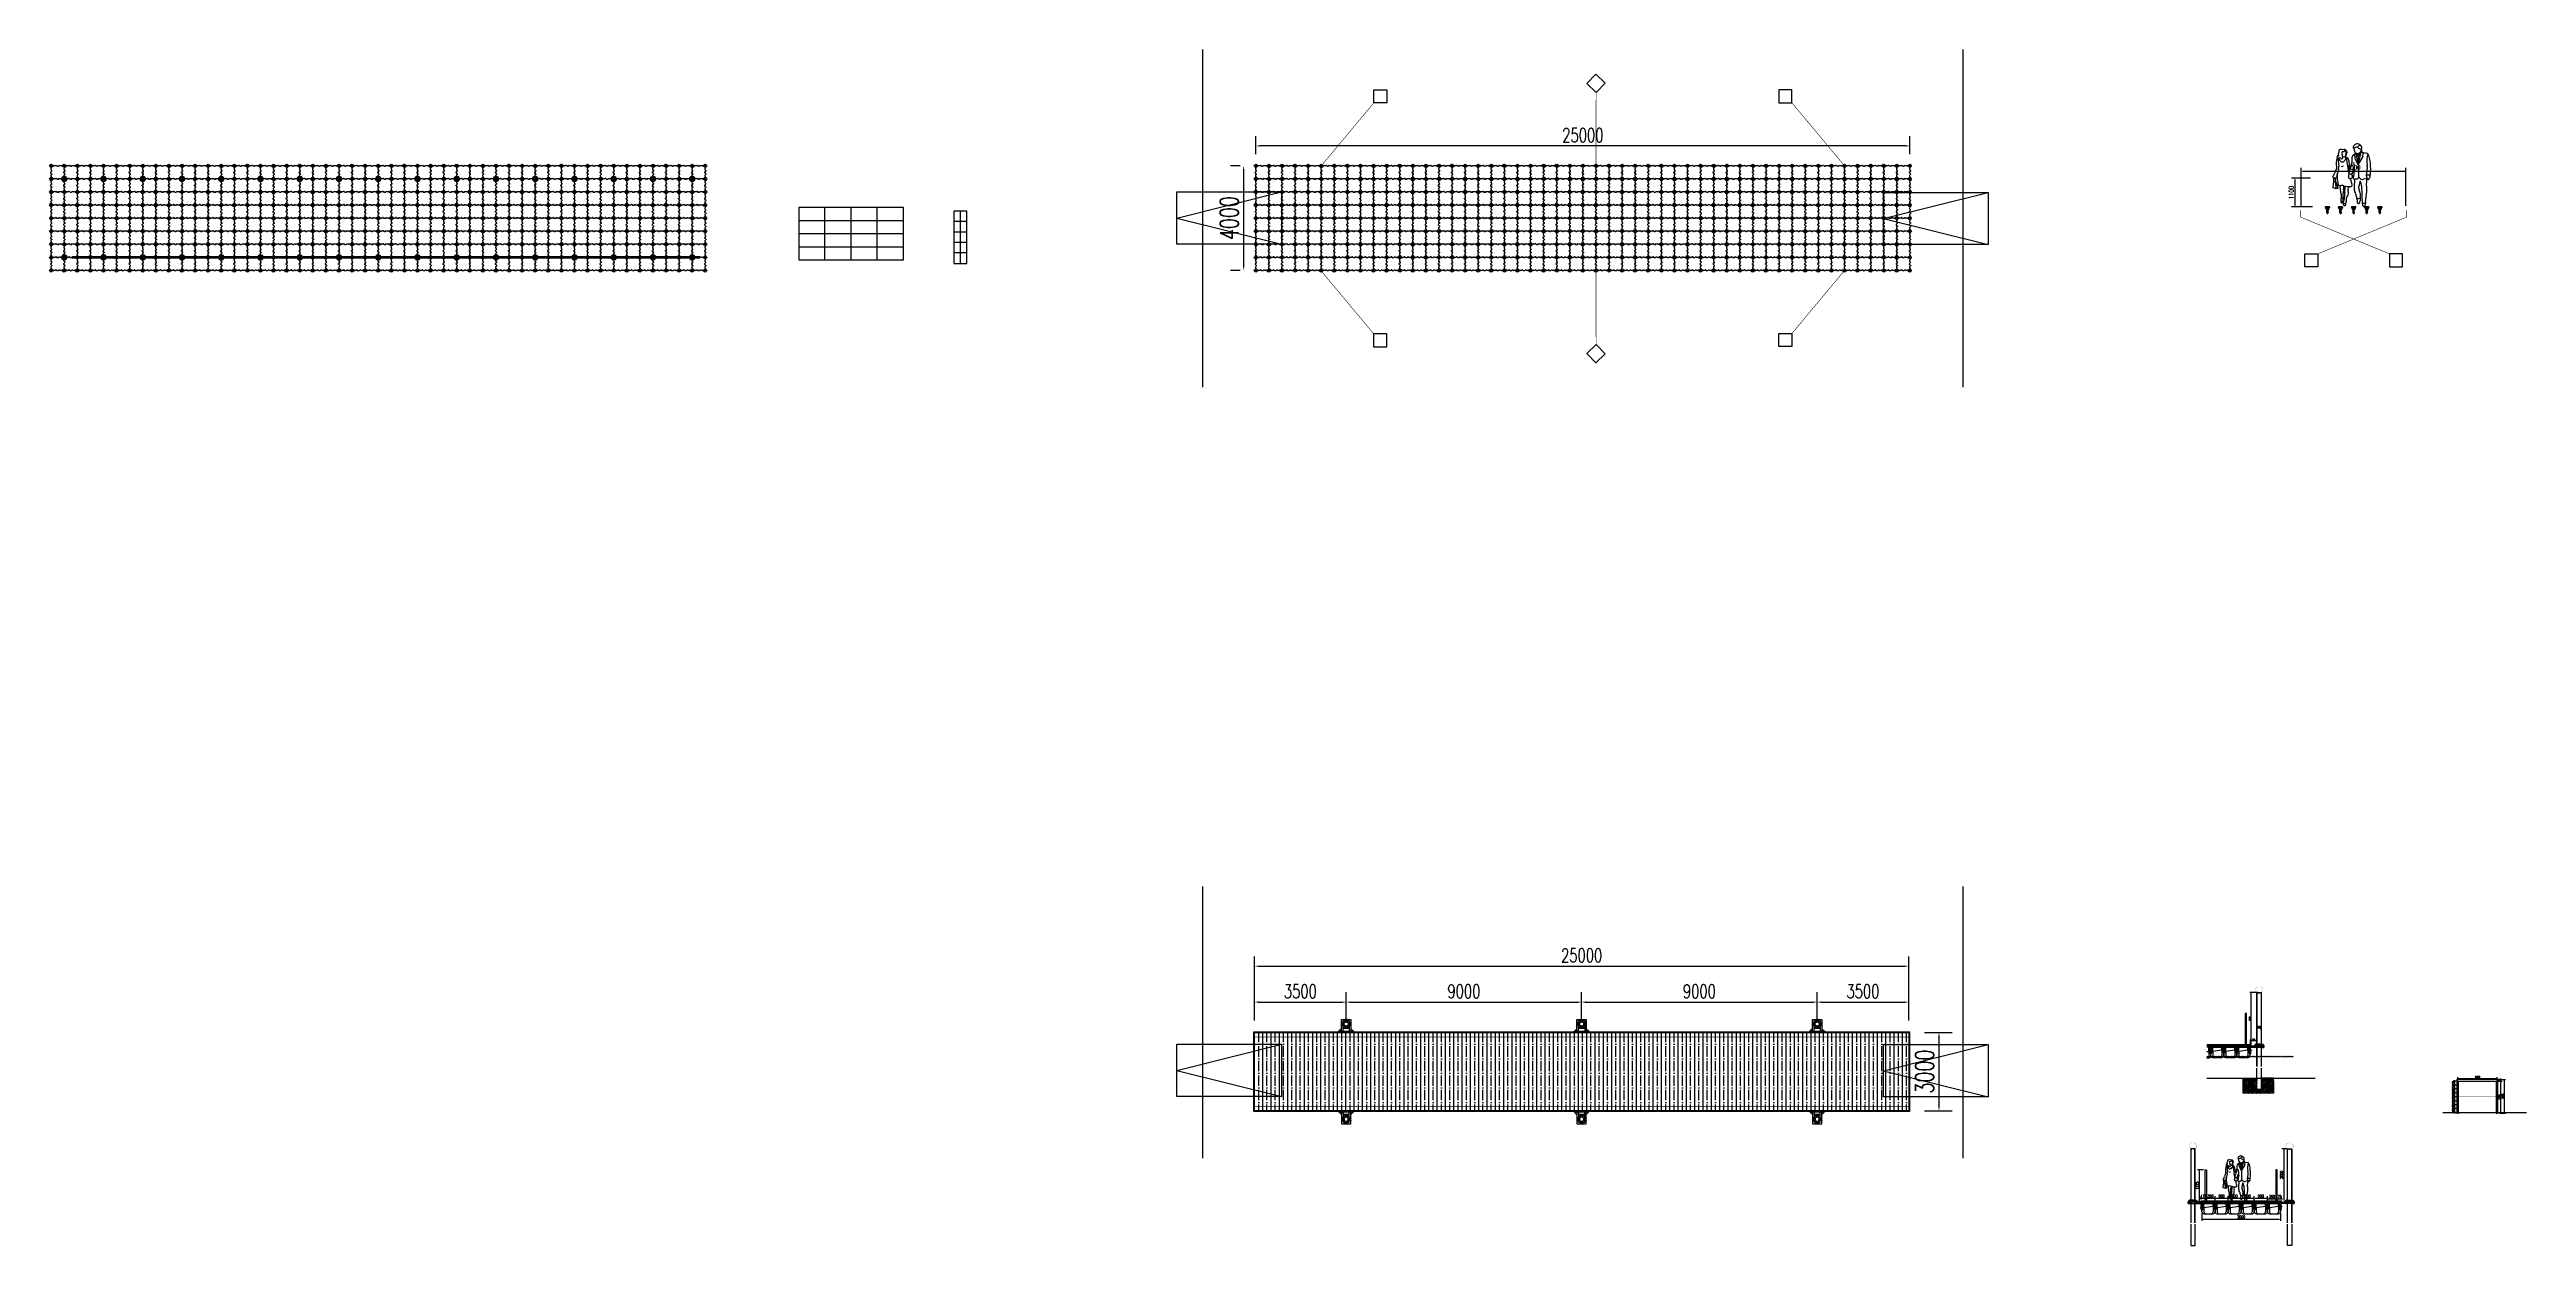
# Model space of a CAD drawing. Header units: millimetres. Extents: x -1449790 to -1271943, y 1093351 to 1381039.
# Drawn here: x -1366611 to -1271943, y 1093351 to 1139085 of the extents above; entities outside this region: 2.
import ezdxf

# ---------------------------------------------------------------- set-up
doc = ezdxf.new("R2010")
doc.units = ezdxf.units.MM
doc.header["$LTSCALE"] = 1000
doc.linetypes.add('ACAD_ISO03W100', pattern=[30, 12, -18])
doc.linetypes.add('DASH', pattern=[0.35, 0.25, -0.1])
doc.layers.get('0').update_dxf_attribs({"linetype": 'CONTINUOUS'})
doc.layers.get('DEFPOINTS').update_dxf_attribs({"linetype": 'CONTINUOUS'})
for name, color, linetype in [('00-HATCH(填充)', 250, 'CONTINUOUS'), ('FT', 5, 'CONTINUOUS'), ('PUB_DIM', 3, 'CONTINUOUS'), ('W-bridge approach引桥', 4, 'CONTINUOUS'), ('W-FLOAT_BOWL浮筒', 253, 'CONTINUOUS'), ('W-PLASTIC_RAILINGS塑木栏杆', 6, 'CONTINUOUS'), ('W-STEEL_FRAME钢架', 3, 'CONTINUOUS'), ('W-WOOD_FLOOR木地板', 30, 'CONTINUOUS'), ('W-WOOD_STUD木龙骨', 25, 'CONTINUOUS'), ('ZJ', 251, 'CONTINUOUS'), ('固定锚', 2, 'CONTINUOUS'), ('塑木板', 32, 'CONTINUOUS'), ('水位', 102, 'CONTINUOUS'), ('短销钉', 253, 'CONTINUOUS'), ('螺栓', 146, 'CONTINUOUS')]:
    doc.layers.add(name, color=color, linetype=linetype)
doc.styles.add('ATTR', font='romans.shx', dxfattribs={"width": 0.8, "height": 0.7})
doc.styles.add('STANDARD_T3', font='simplex.shx', dxfattribs={"width": 0.7, "bigfont": 'gbcbig.shx'})
doc.dimstyles.new('W&&15', dxfattribs={"dimtxt": 52.5, "dimasz": 15, "dimexe": 37.5, "dimexo": 45, "dimgap": 15, "dimtad": 1, "dimdec": 0, "dimzin": 0, "dimdsep": 46, "dimtxsty": 'STANDARD_T3', "dimcen": 0.09, "dimclrd": 1, "dimclre": 1, "dimclrt": 7, "dimazin": 2, "dimtfac": 1, "dimtdec": 0, "dimtix": 1, "dimtmove": 2, "dimatfit": 3, "dimfxl": 100, "dimtolj": 1, "dimtzin": 0, "dimarcsym": 0})
doc.dimstyles.new('W&&150', dxfattribs={"dimtxt": 525, "dimasz": 150, "dimexe": 375, "dimexo": 450, "dimgap": 150, "dimtad": 1, "dimdec": 0, "dimzin": 0, "dimdsep": 46, "dimtxsty": 'STANDARD_T3', "dimcen": 0.09, "dimclrd": 1, "dimclre": 1, "dimclrt": 7, "dimazin": 2, "dimtfac": 1, "dimtdec": 0, "dimtix": 1, "dimtmove": 2, "dimatfit": 3, "dimfxl": 100, "dimtolj": 1, "dimtzin": 0, "dimarcsym": 0})
doc.dimstyles.new('W&&20', dxfattribs={"dimtxt": 70, "dimasz": 20, "dimexe": 50, "dimexo": 60, "dimgap": 20, "dimtad": 1, "dimdec": 0, "dimzin": 0, "dimdsep": 46, "dimtxsty": 'STANDARD_T3', "dimcen": 0.09, "dimclrd": 1, "dimclre": 1, "dimclrt": 7, "dimazin": 2, "dimtfac": 1, "dimtdec": 0, "dimtix": 1, "dimtmove": 2, "dimatfit": 3, "dimfxl": 100, "dimtolj": 1, "dimtzin": 0, "dimarcsym": 0})
doc.dimstyles.new('W&&200', dxfattribs={"dimtxt": 700, "dimasz": 200, "dimexe": 500, "dimexo": 600, "dimgap": 200, "dimtad": 1, "dimdec": 0, "dimzin": 0, "dimdsep": 46, "dimtxsty": 'STANDARD_T3', "dimcen": 0.09, "dimclrd": 1, "dimclre": 1, "dimclrt": 7, "dimazin": 2, "dimtfac": 1, "dimtdec": 0, "dimtix": 1, "dimtmove": 2, "dimatfit": 3, "dimfxl": 100, "dimtolj": 1, "dimtzin": 0, "dimarcsym": 0})
doc.dimstyles.new('W&&30', dxfattribs={"dimtxt": 105, "dimasz": 30, "dimexe": 75, "dimexo": 90, "dimgap": 30, "dimtad": 1, "dimdec": 0, "dimzin": 0, "dimdsep": 46, "dimtxsty": 'STANDARD_T3', "dimcen": 0.09, "dimclrd": 1, "dimclre": 1, "dimclrt": 7, "dimazin": 2, "dimtfac": 1, "dimtdec": 0, "dimtix": 1, "dimtmove": 2, "dimatfit": 3, "dimfxl": 100, "dimtolj": 1, "dimtzin": 0, "dimarcsym": 0})
doc.dimstyles.new('W&&50', dxfattribs={"dimtxt": 175, "dimasz": 50, "dimexe": 125, "dimexo": 150, "dimgap": 50, "dimtad": 1, "dimdec": 0, "dimzin": 0, "dimdsep": 46, "dimtxsty": 'STANDARD_T3', "dimcen": 0.09, "dimclrd": 1, "dimclre": 1, "dimclrt": 7, "dimazin": 2, "dimtfac": 1, "dimtdec": 0, "dimtix": 1, "dimtmove": 2, "dimatfit": 3, "dimfxl": 100, "dimtolj": 1, "dimtzin": 0, "dimarcsym": 0})

# ---------------------------------------------------------------- blocks, each defined once
blk = doc.blocks.new('浮筒')
at = {"layer": 'W-FLOAT_BOWL浮筒'}
for p, q in [((-49, 527), (-27, 549)), ((-49, 473), (-21, 445)), ((-49, 27), (-21, 55)), ((-16, 261), (-16, 239)), ((16, 301), (-13, 268)), ((16, 199), (-13, 232)), ((0, 395), (0, 351)), ((0, 149), (0, 105)), ((16, 329), (3, 345)), ((16, 171), (3, 155)), ((19, 307), (19, 323)), ((19, 193), (19, 177)), ((55, 479), (21, 445)), ((21, 55), (55, 21)), ((27, 549), (55, 521)), ((149, 500), (105, 500)), ((149, 0), (105, 0)), ((171, 484), (155, 497)), ((193, 481), (177, 481)), ((199, 484), (232, 513)), ((203, -13), (236, 16)), ((261, 516), (239, 516)), ((258, 19), (242, 19)), ((297, -13), (264, 16)), ((301, 484), (268, 513)), ((307, 481), (323, 481)), ((329, 484), (345, 497)), ((395, 500), (351, 500)), ((395, 0), (351, 0)), ((473, 549), (445, 521)), ((445, 479), (479, 445)), ((479, 55), (445, 21)), ((481, 258), (481, 242)), ((513, 297), (484, 264)), ((513, 203), (484, 236)), ((500, 395), (500, 351)), ((500, 149), (500, 105)), ((513, 333), (503, 345)), ((513, 167), (503, 155)), ((516, 304), (516, 326)), ((516, 196), (516, 174)), ((549, 473), (521, 445)), ((549, 27), (521, 55)), ((527, 549), (549, 527)), ((-27, -49), (-49, -27)), ((27, -49), (55, -21)), ((167, -13), (155, -3)), ((196, -16), (174, -16)), ((304, -16), (326, -16)), ((333, -13), (345, -3)), ((473, -49), (445, -21)), ((549, -27), (527, -49))]:
    blk.add_line(p, q, dxfattribs=at)
for centre, radius, start, end in [((-22, 500), 38, 135, 225), ((-22, 0), 38, 135, 225), ((-24, 500), 7, 90, 270), ((-24, 0), 7, 90, 270), ((0, 522), 38, 45, 135), ((0, 500), 25, 106.2602, 163.7398), ((0, 500), 25, 196.2602, 253.7398), ((0, 0), 25, 106.2602, 163.7398), ((-70, 395), 70, 0, 45), ((-70, 105), 70, 315, 0), ((-6, 261), 10, 137.72631, 180), ((-6, 239), 10, 180, 222.27369), ((0, 524), 7, 0, 180), ((0, 476), 7, 180, 0), ((0, 24), 7, 0, 180), ((70, 395), 70, 135, 180), ((10, 351), 10, 180, 222.27369), ((10, 149), 10, 137.72631, 180), ((70, 105), 70, 180, 225), ((0, 500), 25, 16.2602, 73.7398), ((0, 500), 25, 286.2602, 343.7398), ((0, 0), 25, 16.2602, 73.7398), ((9, 323), 10, 0, 42.27369), ((9, 307), 10, 317.72631, 0), ((9, 193), 10, 0, 42.27369), ((9, 177), 10, 317.72631, 0), ((24, 500), 7, 270, 90), ((24, 0), 7, 270, 90), ((105, 570), 70, 225, 270), ((105, 430), 70, 90, 135), ((105, 70), 70, 225, 270), ((105, -70), 70, 90, 135), ((149, 490), 10, 47.72631, 90), ((149, -10), 10, 47.72631, 90), ((177, 491), 10, 227.72631, 270), ((193, 491), 10, 270, 312.27369), ((239, 506), 10, 90, 132.27369), ((242, 9), 10, 90, 132.27369), ((258, 9), 10, 47.72631, 90), ((261, 506), 10, 47.72631, 90), ((307, 491), 10, 227.72631, 270), ((323, 491), 10, 270, 312.27369), ((351, 490), 10, 90, 132.27369), ((351, -10), 10, 90, 132.27369), ((395, 570), 70, 270, 315), ((395, 430), 70, 45, 90), ((395, 70), 70, 270, 315), ((395, -70), 70, 45, 90), ((476, 500), 7, 90, 270), ((476, 0), 7, 90, 270), ((500, 522), 38, 45, 135), ((500, 500), 25, 106.2602, 163.7398), ((500, 500), 25, 196.2602, 253.7398), ((500, 0), 25, 106.2602, 163.7398), ((430, 395), 70, 0, 45), ((430, 105), 70, 315, 0), ((491, 258), 10, 137.72631, 180), ((491, 242), 10, 180, 222.27369), ((500, 524), 7, 0, 180), ((500, 476), 7, 180, 0), ((500, 24), 7, 0, 180), ((570, 395), 70, 135, 180), ((510, 351), 10, 180, 222.27369), ((510, 149), 10, 137.72631, 180), ((570, 105), 70, 180, 225), ((500, 500), 25, 16.2602, 73.7398), ((500, 500), 25, 286.2602, 343.7398), ((500, 0), 25, 16.2602, 73.7398), ((506, 326), 10, 0, 42.27369), ((506, 304), 10, 317.72631, 0), ((506, 196), 10, 0, 42.27369), ((506, 174), 10, 317.72631, 0), ((524, 500), 7, 270, 90), ((524, 0), 7, 270, 90), ((522, 500), 38, 315, 45), ((522, 0), 38, 315, 45), ((0, -22), 38, 225, 315), ((0, 0), 25, 196.2602, 253.7398), ((0, -24), 7, 180, 0), ((0, 0), 25, 286.2602, 343.7398), ((174, -6), 10, 227.72631, 270), ((196, -6), 10, 270, 312.27369), ((304, -6), 10, 227.72631, 270), ((326, -6), 10, 270, 312.27369), ((500, -22), 38, 225, 315), ((500, 0), 25, 196.2602, 253.7398), ((500, -24), 7, 180, 0), ((500, 0), 25, 286.2602, 343.7398)]:
    blk.add_arc(centre, radius, start, end, dxfattribs=at)
blk = doc.blocks.new('*U35')
blk.add_blockref('浮筒', (-250, -250))
blk = doc.blocks.new('*U36')
at = {"color": 0, "linetype": 'ByBlock', "lineweight": -2, "transparency": 16777216}
for p in [(0, 3500), (500, 3500), (1000, 3500), (1500, 3500), (2000, 3500), (2500, 3500), (3000, 3500), (3500, 3500), (4000, 3500), (4500, 3500), (5000, 3500), (5500, 3500), (6000, 3500), (6500, 3500), (7000, 3500), (7500, 3500), (8000, 3500), (8500, 3500), (9000, 3500), (9500, 3500), (10000, 3500), (10500, 3500), (11000, 3500), (11500, 3500), (12000, 3500), (12500, 3500), (13000, 3500), (13500, 3500), (14000, 3500), (14500, 3500), (15000, 3500), (15500, 3500), (16000, 3500), (16500, 3500), (17000, 3500), (17500, 3500), (18000, 3500), (18500, 3500), (19000, 3500), (19500, 3500), (20000, 3500), (20500, 3500), (21000, 3500), (21500, 3500), (22000, 3500), (22500, 3500), (23000, 3500), (23500, 3500), (24000, 3500), (24500, 3500), (0, 3000), (500, 3000), (1000, 3000), (1500, 3000), (2000, 3000), (2500, 3000), (3000, 3000), (3500, 3000), (4000, 3000), (4500, 3000), (5000, 3000), (5500, 3000), (6000, 3000), (6500, 3000), (7000, 3000), (7500, 3000), (8000, 3000), (8500, 3000), (9000, 3000), (9500, 3000), (10000, 3000), (10500, 3000), (11000, 3000), (11500, 3000), (12000, 3000), (12500, 3000), (13000, 3000), (13500, 3000), (14000, 3000), (14500, 3000), (15000, 3000), (15500, 3000), (16000, 3000), (16500, 3000), (17000, 3000), (17500, 3000), (18000, 3000), (18500, 3000), (19000, 3000), (19500, 3000), (20000, 3000), (20500, 3000), (21000, 3000), (21500, 3000), (22000, 3000), (22500, 3000), (23000, 3000), (23500, 3000), (24000, 3000), (24500, 3000), (0, 2500), (0, 2000), (500, 2500), (500, 2000), (1000, 2500), (1000, 2000), (1500, 2500), (1500, 2000), (2000, 2500), (2000, 2000), (2500, 2500), (2500, 2000), (3000, 2500), (3000, 2000), (3500, 2500), (3500, 2000), (4000, 2500), (4000, 2000), (4500, 2500), (4500, 2000), (5000, 2500), (5000, 2000), (5500, 2500), (5500, 2000), (6000, 2500), (6000, 2000), (6500, 2500), (6500, 2000), (7000, 2500), (7000, 2000), (7500, 2500), (7500, 2000), (8000, 2500), (8000, 2000), (8500, 2500), (8500, 2000), (9000, 2500), (9000, 2000), (9500, 2500), (9500, 2000), (10000, 2500), (10000, 2000), (10500, 2500), (10500, 2000), (11000, 2500), (11000, 2000), (11500, 2500), (11500, 2000), (12000, 2500), (12000, 2000), (12500, 2500), (12500, 2000), (13000, 2500), (13000, 2000), (13500, 2500), (13500, 2000), (14000, 2500), (14000, 2000), (14500, 2500), (14500, 2000), (15000, 2500), (15000, 2000), (15500, 2500), (15500, 2000), (16000, 2500), (16000, 2000), (16500, 2500), (16500, 2000), (17000, 2500), (17000, 2000), (17500, 2500), (17500, 2000), (18000, 2500), (18000, 2000), (18500, 2500), (18500, 2000), (19000, 2500), (19000, 2000), (19500, 2500), (19500, 2000), (20000, 2500), (20000, 2000), (20500, 2500), (20500, 2000), (21000, 2500), (21000, 2000), (21500, 2500), (21500, 2000), (22000, 2500), (22000, 2000), (22500, 2500), (22500, 2000), (23000, 2500), (23000, 2000), (23500, 2500), (23500, 2000), (24000, 2500), (24000, 2000), (24500, 2500), (24500, 2000), (0, 1500), (0, 1000), (500, 1500), (500, 1000), (1000, 1500), (1000, 1000), (1500, 1500), (1500, 1000), (2000, 1500), (2000, 1000), (2500, 1500), (2500, 1000), (3000, 1500), (3000, 1000), (3500, 1500), (3500, 1000), (4000, 1500), (4000, 1000), (4500, 1500), (4500, 1000), (5000, 1500), (5000, 1000), (5500, 1500), (5500, 1000), (6000, 1500), (6000, 1000), (6500, 1500), (6500, 1000), (7000, 1500), (7000, 1000), (7500, 1500), (7500, 1000), (8000, 1500), (8000, 1000), (8500, 1500), (8500, 1000), (9000, 1500), (9000, 1000), (9500, 1500), (9500, 1000), (10000, 1500), (10000, 1000), (10500, 1500), (10500, 1000), (11000, 1500), (11000, 1000), (11500, 1500), (11500, 1000), (12000, 1500), (12000, 1000), (12500, 1500), (12500, 1000), (13000, 1500), (13000, 1000), (13500, 1500), (13500, 1000), (14000, 1500), (14000, 1000), (14500, 1500), (14500, 1000), (15000, 1500), (15000, 1000), (15500, 1500), (15500, 1000), (16000, 1500), (16000, 1000), (16500, 1500), (16500, 1000), (17000, 1500), (17000, 1000), (17500, 1500), (17500, 1000), (18000, 1500), (18000, 1000), (18500, 1500), (18500, 1000), (19000, 1500), (19000, 1000), (19500, 1500), (19500, 1000), (20000, 1500), (20000, 1000), (20500, 1500), (20500, 1000), (21000, 1500), (21000, 1000), (21500, 1500), (21500, 1000), (22000, 1500), (22000, 1000), (22500, 1500), (22500, 1000), (23000, 1500), (23000, 1000), (23500, 1500), (23500, 1000), (24000, 1500), (24000, 1000), (24500, 1500), (24500, 1000), (0, 500), (0, 0), (500, 500), (500, 0), (1000, 500), (1000, 0), (1500, 500), (1500, 0), (2000, 500), (2000, 0), (2500, 500), (2500, 0), (3000, 500), (3000, 0), (3500, 500), (3500, 0), (4000, 500), (4000, 0), (4500, 500), (4500, 0), (5000, 500), (5000, 0), (5500, 500), (5500, 0), (6000, 500), (6000, 0), (6500, 500), (6500, 0), (7000, 500), (7000, 0), (7500, 500), (7500, 0), (8000, 500), (8000, 0), (8500, 500), (8500, 0), (9000, 500), (9000, 0), (9500, 500), (9500, 0), (10000, 500), (10000, 0), (10500, 500), (10500, 0), (11000, 500), (11000, 0), (11500, 500), (11500, 0), (12000, 500), (12000, 0), (12500, 500), (12500, 0), (13000, 500), (13000, 0), (13500, 500), (13500, 0), (14000, 500), (14000, 0), (14500, 500), (14500, 0), (15000, 500), (15000, 0), (15500, 500), (15500, 0), (16000, 500), (16000, 0), (16500, 500), (16500, 0), (17000, 500), (17000, 0), (17500, 500), (17500, 0), (18000, 500), (18000, 0), (18500, 500), (18500, 0), (19000, 500), (19000, 0), (19500, 500), (19500, 0), (20000, 500), (20000, 0), (20500, 500), (20500, 0), (21000, 500), (21000, 0), (21500, 500), (21500, 0), (22000, 500), (22000, 0), (22500, 500), (22500, 0), (23000, 500), (23000, 0), (23500, 500), (23500, 0), (24000, 500), (24000, 0), (24500, 500), (24500, 0)]:
    blk.add_blockref('*U35', p, dxfattribs=at)
blk = doc.blocks.new('*D42')
at = {"layer": 'DEFPOINTS', "color": 0, "transparency": 16777216}
for p in [(-1276548, 1134437), (-1280548, 1132903, 0), (-1276548, 1132957, 0)]:
    blk.add_point(p, dxfattribs=at)
at = {"layer": 'W-FLOAT_BOWL浮筒', "color": 1, "lineweight": -2, "transparency": 16777216}
for p, q in [((-1280548, 1133053), (-1280548, 1134562)), ((-1280498, 1134437), (-1276598, 1134437)), ((-1276548, 1133107), (-1276548, 1134562))]:
    blk.add_line(p, q, dxfattribs=at)
at = {"layer": 'W-FLOAT_BOWL浮筒', "color": 1, "transparency": 16777216}
for points in [[(-1280498, 1134446), (-1280498, 1134429), (-1280548, 1134437)], [(-1276598, 1134446), (-1276598, 1134429), (-1276548, 1134437)]]:
    blk.add_solid(points, dxfattribs=at)
at = {"layer": 'W-FLOAT_BOWL浮筒', "color": 7, "transparency": 16777216, "insert": (-1278548, 1134575), "char_height": 175, "attachment_point": 5, "style": 'STANDARD_T3'}
blk.add_mtext('\\A1;4000', dxfattribs=at)
blk = doc.blocks.new('*D43')
at = {"layer": 'DEFPOINTS', "color": 0, "transparency": 16777216}
for p in [(-1280048, 1134164), (-1280795, 1133064), (-1279969, 1133064, 0)]:
    blk.add_point(p, dxfattribs=at)
at = {"layer": 'W-FLOAT_BOWL浮筒', "color": 1, "lineweight": -2, "transparency": 16777216}
for p, q in [((-1280198, 1134164), (-1280920, 1134164)), ((-1280795, 1134114), (-1280795, 1133114)), ((-1280119, 1133064), (-1280920, 1133064))]:
    blk.add_line(p, q, dxfattribs=at)
at = {"layer": 'W-FLOAT_BOWL浮筒', "color": 1, "transparency": 16777216}
for points in [[(-1280803, 1134114), (-1280787, 1134114), (-1280795, 1134164)], [(-1280803, 1133114), (-1280787, 1133114), (-1280795, 1133064)]]:
    blk.add_solid(points, dxfattribs=at)
at = {"layer": 'W-FLOAT_BOWL浮筒', "color": 7, "transparency": 16777216, "insert": (-1280932, 1133614), "char_height": 175, "attachment_point": 5, "rotation": 90, "style": 'STANDARD_T3'}
blk.add_mtext('\\A1;1100', dxfattribs=at)
blk = doc.blocks.new('引桥4乘2')
at = {"layer": 'W-bridge approach引桥'}
for p, q in [((1715372, 2128036), (1719372, 2128036)), ((1715372, 2126036), (1715372, 2128036)), ((1715372, 2127036), (1719372, 2128036)), ((1719372, 2128036), (1719372, 2126036)), ((1715372, 2127036), (1719372, 2126036)), ((1719372, 2126036), (1715372, 2126036))]:
    blk.add_line(p, q, dxfattribs=at)
blk = doc.blocks.new('*D45')
at = {"color": 1, "lineweight": -2, "transparency": 16777216}
for p, q in [((-1320507, 1135086), (-1320507, 1135771)), ((-1295657, 1135396), (-1320357, 1135396)), ((-1295507, 1135086), (-1295507, 1135771))]:
    blk.add_line(p, q, dxfattribs=at)
at = {"color": 1, "transparency": 16777216}
for points in [[(-1320357, 1135421), (-1320357, 1135371), (-1320507, 1135396)], [(-1295657, 1135421), (-1295657, 1135371), (-1295507, 1135396)]]:
    blk.add_solid(points, dxfattribs=at)
at = {"layer": 'DEFPOINTS', "color": 0, "transparency": 16777216}
for p in [(-1320507, 1135396), (-1320507, 1134636), (-1295507, 1134636)]:
    blk.add_point(p, dxfattribs=at)
at = {"color": 7, "transparency": 16777216, "insert": (-1308007, 1135809), "char_height": 525, "attachment_point": 5, "style": 'STANDARD_T3'}
blk.add_mtext('\\A1;25000', dxfattribs=at)
blk = doc.blocks.new('*D46')
at = {"color": 1, "lineweight": -2, "transparency": 16777216}
for p, q in [((-1294954, 1101501), (-1293897, 1101501)), ((-1294397, 1101301), (-1294397, 1098701)), ((-1294954, 1098501), (-1293897, 1098501))]:
    blk.add_line(p, q, dxfattribs=at)
at = {"color": 1, "transparency": 16777216}
for points in [[(-1294430, 1101301), (-1294363, 1101301), (-1294397, 1101501)], [(-1294430, 1098701), (-1294363, 1098701), (-1294397, 1098501)]]:
    blk.add_solid(points, dxfattribs=at)
at = {"layer": 'DEFPOINTS', "color": 0, "transparency": 16777216}
for p in [(-1295554, 1101501), (-1295554, 1098501), (-1294397, 1098501)]:
    blk.add_point(p, dxfattribs=at)
at = {"color": 7, "transparency": 16777216, "insert": (-1294947, 1100001), "char_height": 700, "attachment_point": 5, "rotation": 90, "style": 'STANDARD_T3'}
blk.add_mtext('\\A1;3000', dxfattribs=at)
blk = doc.blocks.new('*D47')
at = {"color": 1, "lineweight": -2, "transparency": 16777216}
for p, q in [((-1320554, 1101951), (-1320554, 1104408)), ((-1320404, 1104033), (-1295704, 1104033)), ((-1295554, 1101951), (-1295554, 1104408))]:
    blk.add_line(p, q, dxfattribs=at)
at = {"color": 1, "transparency": 16777216}
for points in [[(-1320404, 1104058), (-1320404, 1104008), (-1320554, 1104033)], [(-1295704, 1104058), (-1295704, 1104008), (-1295554, 1104033)]]:
    blk.add_solid(points, dxfattribs=at)
at = {"layer": 'DEFPOINTS', "color": 0, "transparency": 16777216}
for p in [(-1295554, 1104033), (-1320554, 1101501), (-1295554, 1101501)]:
    blk.add_point(p, dxfattribs=at)
at = {"color": 7, "transparency": 16777216, "insert": (-1308054, 1104445), "char_height": 525, "attachment_point": 5, "style": 'STANDARD_T3'}
blk.add_mtext('\\A1;25000', dxfattribs=at)
blk = doc.blocks.new('165抱桩器')
for p, q in [((-278, 280), (-278, -280)), ((-180, 178), (-278, 278)), ((-278, 178), (178, 178)), ((-278, 118), (118, 118)), ((-178, -118), (-178, 118)), ((-111, 66, 0), (-125, 66, 0)), ((-124, 64, 0), (-124, 57, 0)), ((-117, 53, 0), (-120, 57, 0)), ((-118, -118), (-118, 118)), ((-115, 53, 0), (-118, 57, 0)), ((-113, 57, 0), (-113, 64, 0)), ((-64, 124, 0), (-57, 124, 0)), ((-57, 113, 0), (-64, 113, 0)), ((-53, 117, 0), (-57, 120, 0)), ((-53, 115, 0), (-57, 118, 0)), ((53, 117, 0), (57, 120, 0)), ((53, 115, 0), (57, 118, 0)), ((64, 124, 0), (57, 124, 0)), ((57, 113, 0), (64, 113, 0)), ((66, 111, 0), (66, 125, 0)), ((111, 66, 0), (125, 66, 0)), ((113, 57, 0), (113, 64, 0)), ((115, 53, 0), (118, 57, 0)), ((117, 53, 0), (120, 57, 0)), ((118, 118), (118, -118)), ((124, 64, 0), (124, 57, 0)), ((178, 178), (178, -178)), ((118, -118), (-278, -118)), ((178, -178), (-278, -178)), ((-180, -178), (-278, -278)), ((-124, -64, 0), (-124, -57, 0)), ((-117, -53, 0), (-120, -57, 0)), ((-115, -53, 0), (-118, -57, 0)), ((-113, -57, 0), (-113, -64, 0)), ((-57, -113, 0), (-64, -113, 0)), ((-64, -124, 0), (-57, -124, 0)), ((-53, -115, 0), (-57, -118, 0)), ((-53, -117, 0), (-57, -120, 0)), ((53, -115, 0), (57, -118, 0)), ((53, -117, 0), (57, -120, 0)), ((57, -113, 0), (64, -113, 0)), ((64, -124, 0), (57, -124, 0)), ((66, -111, 0), (66, -125, 0)), ((113, -57, 0), (113, -64, 0)), ((115, -53, 0), (118, -57, 0)), ((117, -53, 0), (120, -57, 0)), ((124, -64, 0), (124, -57, 0))]:
    blk.add_line(p, q)
at = {"color": 6, "linetype": 'ACAD_ISO03W100'}
for p, q in [((-124, 50, 0), (-124, -50, 0)), ((-112, 50, 0), (-112, -50, 0)), ((50, 124, 0), (-50, 124, 0)), ((50, 112, 0), (-50, 112, 0)), ((112, 50, 0), (112, -50, 0)), ((124, 50, 0), (124, -50, 0)), ((50, -112, 0), (-50, -112, 0)), ((50, -124, 0), (-50, -124, 0))]:
    blk.add_line(p, q, dxfattribs=at)
at = {"color": 2}
for p, q in [((-118, 40, 0), (-118, 50, 0)), ((-50, 118, 0), (-40, 118, 0)), ((40, 118, 0), (50, 118, 0)), ((118, 40, 0), (118, 50, 0)), ((-118, -50, 0), (-118, -40, 0)), ((-50, -118, 0), (-40, -118, 0)), ((40, -118, 0), (50, -118, 0)), ((118, -50, 0), (118, -40, 0))]:
    blk.add_line(p, q, dxfattribs=at)
at = {"color": 4}
for p, q in [((-66, 118, 0), (-70, 118, 0)), ((-66, 124, 0), (-69, 124, 0)), ((-69, 112, 0), (-66, 112, 0)), ((-124, -66, 0), (-124, -69, 0)), ((-118, -66, 0), (-118, -70, 0)), ((-112, -69, 0), (-112, -66, 0)), ((-66, -118, 0), (-70, -118, 0)), ((-69, -112, 0), (-66, -112, 0)), ((-66, -124, 0), (-69, -124, 0)), ((112, -69, 0), (112, -66, 0)), ((118, -66, 0), (118, -70, 0)), ((124, -66, 0), (124, -69, 0))]:
    blk.add_line(p, q, dxfattribs=at)
for points in [[(-278, 280), (-278, -280), (-321, -280), (-321, 280)], [(-178, 50), (-94, 50), (-94, 40), (-178, 40)], [(-40, 178), (-40, 94), (-50, 94), (-50, 178)], [(50, 178), (50, 94), (40, 94), (40, 178)], [(178, 50), (94, 50), (94, 40), (178, 40)], [(-178, -40), (-94, -40), (-94, -50), (-178, -50)], [(-40, -178), (-40, -94), (-50, -94), (-50, -178)], [(50, -178), (50, -94), (40, -94), (40, -178)], [(178, -40), (94, -40), (94, -50), (178, -50)]]:
    blk.add_lwpolyline(points, close=True)
at = {"elevation": 0}
for points in [[(-148, -32), (-148, 32, -0.414214), (-143, 38), (-93, 38, -0.414214), (-88, 32), (-88, -32, -0.414214), (-93, -38), (-143, -38, -0.414214)], [(-107, 64), (-107, 57), (-108, 57), (-108, 53), (-129, 53), (-129, 57), (-108, 57), (-130, 57), (-130, 64, -0.666667), (-124, 64, -0.363636), (-113, 64, -0.666667)], [(-64, 107), (-57, 107), (-57, 108), (-53, 108), (-53, 129), (-57, 129), (-57, 108), (-57, 130), (-64, 130, 0.666667), (-64, 124, 0.363636), (-64, 113, 0.666667)], [(-32, 148), (32, 148, -0.414214), (38, 143), (38, 93, -0.414214), (32, 88), (-32, 88, -0.414214), (-38, 93), (-38, 143, -0.414214)], [(64, 107), (57, 107), (57, 108), (53, 108), (53, 129), (57, 129), (57, 108), (57, 130), (64, 130, -0.666667), (64, 124, -0.363636), (64, 113, -0.666667)], [(148, -32), (148, 32, 0.414214), (143, 38), (93, 38, 0.414214), (88, 32), (88, -32, 0.414214), (93, -38), (143, -38, 0.414214)], [(107, 64), (107, 57), (108, 57), (108, 53), (129, 53), (129, 57), (108, 57), (130, 57), (130, 64, 0.666667), (124, 64, 0.363636), (113, 64, 0.666667)], [(-107, -64), (-107, -57), (-108, -57), (-108, -53), (-129, -53), (-129, -57), (-108, -57), (-130, -57), (-130, -64, 0.666667), (-124, -64, 0.363636), (-113, -64, 0.666667)], [(-64, -107), (-57, -107), (-57, -108), (-53, -108), (-53, -129), (-57, -129), (-57, -108), (-57, -130), (-64, -130, -0.666667), (-64, -124, -0.363636), (-64, -113, -0.666667)], [(-32, -148), (32, -148, 0.414214), (38, -143), (38, -93, 0.414214), (32, -88), (-32, -88, 0.414214), (-38, -93), (-38, -143, 0.414214)], [(64, -107), (57, -107), (57, -108), (53, -108), (53, -129), (57, -129), (57, -108), (57, -130), (64, -130, 0.666667), (64, -124, 0.363636), (64, -113, 0.666667)], [(107, -64), (107, -57), (108, -57), (108, -53), (129, -53), (129, -57), (108, -57), (130, -57), (130, -64, -0.666667), (124, -64, -0.363636), (113, -64, -0.666667)]]:
    blk.add_lwpolyline(points, format="xyb", close=True, dxfattribs=at)
for points in [[(-132, 53), (-104, 53), (-104, 50), (-132, 50), (-132, 53), (-131, 53)], [(-68, 111), (-66, 111), (-66, 125), (-68, 125)], [(-53, 132), (-53, 104), (-50, 104), (-50, 132), (-53, 132), (-53, 131)], [(53, 132), (53, 104), (50, 104), (50, 132), (53, 132), (53, 131)], [(132, 53), (104, 53), (104, 50), (132, 50), (132, 53), (131, 53)], [(-132, -53), (-104, -53), (-104, -50), (-132, -50), (-132, -53), (-131, -53)], [(-111, -68), (-111, -66), (-125, -66), (-125, -68)], [(-68, -111), (-66, -111), (-66, -125), (-68, -125)], [(-53, -132), (-53, -104), (-50, -104), (-50, -132), (-53, -132), (-53, -131)], [(53, -132), (53, -104), (50, -104), (50, -132), (53, -132), (53, -131)], [(132, -53), (104, -53), (104, -50), (132, -50), (132, -53), (131, -53)], [(111, -68), (111, -66), (125, -66), (125, -68)]]:
    blk.add_lwpolyline(points, dxfattribs=at)
for points in [[(-110, 66), (-113, 66), (-124, 66), (-127, 66)], [(-70, 113), (-68, 111), (-68, 125), (-70, 123)], [(-66, 110), (-66, 113), (-66, 124), (-66, 127)], [(66, 110), (66, 113), (66, 124), (66, 127)], [(110, 66), (113, 66), (124, 66), (127, 66)], [(-110, -66), (-113, -66), (-124, -66), (-127, -66)], [(-113, -70), (-111, -68), (-125, -68), (-123, -70)], [(-70, -113), (-68, -111), (-68, -125), (-70, -123)], [(-66, -110), (-66, -113), (-66, -124), (-66, -127)], [(66, -110), (66, -113), (66, -124), (66, -127)], [(110, -66), (113, -66), (124, -66), (127, -66)], [(113, -70), (111, -68), (125, -68), (123, -70)]]:
    blk.add_lwpolyline(points, close=True, dxfattribs=at)
at = {"color": 1}
for radius in [82.5, 78.5]:
    blk.add_circle((0, 0), radius, dxfattribs=at)
blk = doc.blocks.new('*D49')
at = {"color": 1, "lineweight": -2, "transparency": 16777216}
for p, q in [((-1320554, 1101951), (-1320554, 1103034)), ((-1317054, 1101951), (-1317054, 1103034)), ((-1320404, 1102659), (-1317204, 1102659))]:
    blk.add_line(p, q, dxfattribs=at)
at = {"color": 1, "transparency": 16777216}
for points in [[(-1320404, 1102684), (-1320404, 1102634), (-1320554, 1102659)], [(-1317204, 1102684), (-1317204, 1102634), (-1317054, 1102659)]]:
    blk.add_solid(points, dxfattribs=at)
at = {"layer": 'DEFPOINTS', "color": 0, "transparency": 16777216}
for p in [(-1317054, 1102659), (-1320554, 1101501), (-1317054, 1101501)]:
    blk.add_point(p, dxfattribs=at)
at = {"color": 7, "transparency": 16777216, "insert": (-1318804, 1103072), "char_height": 525, "attachment_point": 5, "style": 'STANDARD_T3'}
blk.add_mtext('\\A1;3500', dxfattribs=at)
blk = doc.blocks.new('*D50')
at = {"color": 1, "lineweight": -2, "transparency": 16777216}
for p, q in [((-1317054, 1101951), (-1317054, 1103034)), ((-1308054, 1101951), (-1308054, 1103034)), ((-1316904, 1102659), (-1308204, 1102659))]:
    blk.add_line(p, q, dxfattribs=at)
at = {"color": 1, "transparency": 16777216}
for points in [[(-1316904, 1102684), (-1316904, 1102634), (-1317054, 1102659)], [(-1308204, 1102684), (-1308204, 1102634), (-1308054, 1102659)]]:
    blk.add_solid(points, dxfattribs=at)
at = {"layer": 'DEFPOINTS', "color": 0, "transparency": 16777216}
for p in [(-1308054, 1102659), (-1317054, 1101501), (-1308054, 1101501)]:
    blk.add_point(p, dxfattribs=at)
at = {"color": 7, "transparency": 16777216, "insert": (-1312554, 1103072), "char_height": 525, "attachment_point": 5, "style": 'STANDARD_T3'}
blk.add_mtext('\\A1;9000', dxfattribs=at)
blk = doc.blocks.new('*D51')
at = {"color": 1, "lineweight": -2, "transparency": 16777216}
for p, q in [((-1299054, 1101951), (-1299054, 1103034)), ((-1295554, 1101951), (-1295554, 1103034)), ((-1298904, 1102659), (-1295704, 1102659))]:
    blk.add_line(p, q, dxfattribs=at)
at = {"color": 1, "transparency": 16777216}
for points in [[(-1298904, 1102684), (-1298904, 1102634), (-1299054, 1102659)], [(-1295704, 1102684), (-1295704, 1102634), (-1295554, 1102659)]]:
    blk.add_solid(points, dxfattribs=at)
at = {"layer": 'DEFPOINTS', "color": 0, "transparency": 16777216}
for p in [(-1295554, 1102659), (-1299054, 1101501), (-1295554, 1101501)]:
    blk.add_point(p, dxfattribs=at)
at = {"color": 7, "transparency": 16777216, "insert": (-1297304, 1103072), "char_height": 525, "attachment_point": 5, "style": 'STANDARD_T3'}
blk.add_mtext('\\A1;3500', dxfattribs=at)
blk = doc.blocks.new('短销固定铁件')
at = {"layer": '塑木板', "color": 156}
blk.add_lwpolyline([(-26, 47), (-24, 47), (-24, 0), (24, 0), (24, -3), (-26, -3)], close=True, dxfattribs=at)
at = {"layer": '螺栓', "color": 156}
for points in [[(-12, -255), (9, -255), (9, -265), (-12, -265)], [(-10, -253), (8, -253), (8, -255), (-10, -255)], [(-7, -255), (4, -255), (4, -265), (-7, -265)]]:
    blk.add_lwpolyline(points, close=True, dxfattribs=at)
blk.add_lwpolyline([(-8, -3), (-8, -270), (4, -270), (4, -3)], dxfattribs=at)
blk = doc.blocks.new('BLHFT')
at = {"layer": 'FT', "ltscale": 0.5}
for p, q in [((-302, 230), (-302, 220)), ((302, 284), (302, 274))]:
    blk.add_line(p, q, dxfattribs=at)
at = {"layer": 'FT'}
for p, q in [((-302, 226), (-174, 226)), ((-298, 234), (-184, 234)), ((-298, 216), (-184, 216)), ((-250, 234), (-250, 375)), ((-250, 70), (-250, 216)), ((-230, 395), (230, 395)), ((-208, 397), (208, 397)), ((-208, 397), (-208, 395)), ((-180, 0), (180, 0)), ((-174, 244), (-174, 375)), ((174, 280), (-174, 226)), ((-174, 206), (-174, 70)), ((174, 298), (174, 375)), ((174, 280), (302, 280)), ((174, 260), (174, 70)), ((184, 288), (298, 288)), ((184, 270), (298, 270)), ((208, 397), (208, 395)), ((250, 375), (250, 288)), ((250, 270), (250, 70))]:
    blk.add_line(p, q, dxfattribs=at)
at = {"layer": 'FT', "ltscale": 0.5}
for centre, start, end in [((-298, 230), 90, 180), ((298, 284), 0, 90)]:
    blk.add_arc(centre, 4, start, end, dxfattribs=at)
at = {"layer": 'FT'}
for centre, radius, start, end in [((-298, 220), 4, 180, 270), ((-230, 375), 20, 90, 180), ((-180, 70), 70, 180, 270), ((0, -1768), 2175, 84.50426, 95.49574), ((-184, 244), 10, 270, 0), ((-184, 206), 10, 0, 90), ((-154, 375), 20, 90, 180), ((-104, 70), 70, 180, 270), ((104, 70), 70, 270, 0), ((154, 375), 20, 0, 90), ((184, 298), 10, 180, 270), ((184, 260), 10, 90, 180), ((180, 70), 70, 270, 0), ((230, 375), 20, 0, 90), ((298, 274), 4, 270, 0)]:
    blk.add_arc(centre, radius, start, end, dxfattribs=at)
at = {"layer": 'FT', "extrusion": (0, 0, -1)}
blk.add_ellipse((-212, 375), major_axis=(-30.4, 0), ratio=0.921809, start_param=3.141593, end_param=6.283185, dxfattribs=at)
at = {"layer": 'FT'}
blk.add_ellipse((-212, 320), major_axis=(-16, 0), ratio=0.75, dxfattribs=at)
blk.add_ellipse((212, 375), major_axis=(30.4, 0.1), ratio=0.921809, start_param=3.141593, end_param=6.283185, dxfattribs=at)
at = {"layer": 'FT', "extrusion": (0, 0, -1)}
blk.add_ellipse((212, 320), major_axis=(16, 0), ratio=0.75, dxfattribs=at)
blk = doc.blocks.new('半销钉')
at = {"layer": '短销钉'}
for p, q in [((0, -218), (0, 0)), ((-5, -209), (-5, -203)), ((-2, -200), (0, -200)), ((0, -2), (102, -2)), ((0, -4), (103, -4)), ((0, -51), (66, -51)), ((0, -218), (48, -218)), ((0, -218), (6, -246)), ((5, -116), (43, -116)), ((8, -248), (40, -248)), ((18, -209), (18, -204)), ((30, -209), (30, -204)), ((48, -218), (42, -246)), ((48, -218), (48, -120)), ((50, -200), (48, -200)), ((73, -95), (52, -113)), ((53, -209), (53, -203)), ((76, -68), (76, -56)), ((110, -21), (80, -48)), ((102, -4), (102, -2))]:
    blk.add_line(p, q, dxfattribs=at)
at = {"layer": '短销钉', "ltscale": 0.1}
for p, q in [((6, -246), (6, -248)), ((6, -248), (8, -248)), ((40, -248), (42, -248)), ((42, -246), (42, -248))]:
    blk.add_line(p, q, dxfattribs=at)
at = {"layer": '短销钉'}
for centre, radius, start, end in [((24, -1502), 1503, 87.04345, 90.91521), ((-2, -203), 3, 90, 180), ((-11, -94), 31.4, 56.41658, 70.40032), ((-10, -63), 31.4, 289.49983, 303.55692), ((8, -246), 2.5, 191.30993, 270), ((-1, -78), 13.5, 308.36964, 51.90106), ((21, -204), 3, 115.37693, 180), ((24, -210), 10, 64.62307, 115.37693), ((27, -204), 3, 0, 64.62307), ((49, -78), 13.5, 128.09894, 231.63036), ((40, -246), 2.5, 270, 348.69007), ((59, -94), 31.3, 57.12872, 123.60194), ((58, -63), 31.4, 236.43853, 303.86649), ((58, -120), 10, 129, 180), ((50, -203), 3, 0, 90), ((66, -88), 10, 309, 355.85212), ((86, -56), 10, 131.99908, 180), ((68, -78), 13.5, 309, 53.43426), ((103, -14), 10, 311.99908, 90)]:
    blk.add_arc(centre, radius, start, end, dxfattribs=at)
for centre, major_axis, start_param, end_param in [((1, -209), (0, -9), 4.712389, 6.115737), ((24, -209), (0, 9), 1.570796, 4.712389)]:
    blk.add_ellipse(centre, major_axis=major_axis, ratio=0.666667, start_param=start_param, end_param=end_param, dxfattribs=at)
at = {"layer": '短销钉', "extrusion": (0, 0, -1)}
blk.add_ellipse((47, -209), major_axis=(0, -9), ratio=0.666667, start_param=4.712389, end_param=6.115737, dxfattribs=at)
blk = doc.blocks.new('DXD')
at = {"layer": '短销钉'}
for p, q in [((-86, 227), (-56, 200)), ((-79, 244), (79, 244)), ((-78, 244), (-78, 246)), ((-78, 246), (78, 246)), ((-52, 180), (-52, 193)), ((-49, 153), (-28, 136)), ((-43, 197), (42, 197)), ((-29, 39), (-29, 45)), ((-26, 48), (-24, 48)), ((-24, 30), (-24, 128)), ((-24, 30), (24, 30)), ((-24, 30), (-18, 2)), ((-19, 133), (19, 133)), ((-16, 0), (16, 0)), ((-6, 39), (-6, 44)), ((6, 39), (6, 44)), ((24, 30), (18, 2)), ((24, 30), (24, 128)), ((26, 48), (24, 48)), ((49, 153), (28, 136)), ((29, 39), (29, 45)), ((52, 180), (52, 193)), ((86, 227), (56, 200)), ((78, 244), (78, 246))]:
    blk.add_line(p, q, dxfattribs=at)
at = {"layer": '短销钉', "ltscale": 0.1}
for p, q in [((-18, 2), (-18, 0)), ((-18, 0), (-16, 0)), ((16, 0), (18, 0)), ((18, 2), (18, 0))]:
    blk.add_line(p, q, dxfattribs=at)
at = {"layer": '短销钉'}
for centre, radius, start, end in [((-79, 234), 10, 90, 228.00092), ((0, -1254), 1503, 87.04345, 92.95655), ((-44, 170), 13.5, 126.56574, 231), ((-62, 193), 10, 0, 48.00092), ((-35, 154), 31.4, 56.41658, 122.85309), ((-43, 161), 10, 184.14788, 231), ((-34, 186), 31.4, 236.13806, 303.55692), ((-26, 45), 3, 90, 180), ((-34, 128), 10, 0, 51), ((-16, 2), 2.5, 191.30993, 270), ((-25, 170), 13.5, 308.36964, 51.90106), ((-3, 44), 3, 115.37693, 180), ((0, 38), 10, 64.62307, 115.37693), ((3, 44), 3, 0, 64.62307), ((25, 170), 13.5, 128.09894, 231.63036), ((16, 2), 2.5, 270, 348.69007), ((35, 155), 31.3, 57.12872, 123.60194), ((34, 186), 31.4, 236.43853, 303.86649), ((34, 128), 10, 129, 180), ((26, 45), 3, 0, 90), ((42, 161), 10, 309, 355.85212), ((62, 193), 10, 131.99908, 180), ((44, 170), 13.5, 309, 53.43426), ((79, 234), 10, 311.99908, 90)]:
    blk.add_arc(centre, radius, start, end, dxfattribs=at)
for centre, major_axis, start_param, end_param in [((-23, 39), (0, -9), 4.712389, 6.115737), ((0, 39), (0, 9), 1.570796, 4.712389)]:
    blk.add_ellipse(centre, major_axis=major_axis, ratio=0.666667, start_param=start_param, end_param=end_param, dxfattribs=at)
at = {"layer": '短销钉', "extrusion": (0, 0, -1)}
blk.add_ellipse((23, 39), major_axis=(0, -9), ratio=0.666667, start_param=4.712389, end_param=6.115737, dxfattribs=at)
blk = doc.blocks.new('*D62')
at = {"layer": 'DEFPOINTS', "color": 0, "transparency": 16777216}
for p in [(-1282486, 1100995), (-1282246, 1101192), (-1282246, 1101059, 0)]:
    blk.add_point(p, dxfattribs=at)
at = {"layer": 'PUB_DIM', "color": 1, "lineweight": -2, "transparency": 16777216}
for p, q in [((-1282486, 1101040), (-1282486, 1101230)), ((-1282471, 1101192), (-1282261, 1101192)), ((-1282246, 1101104), (-1282246, 1101230))]:
    blk.add_line(p, q, dxfattribs=at)
at = {"layer": 'PUB_DIM', "color": 1, "transparency": 16777216}
for points in [[(-1282471, 1101195), (-1282471, 1101190), (-1282486, 1101192)], [(-1282261, 1101195), (-1282261, 1101190), (-1282246, 1101192)]]:
    blk.add_solid(points, dxfattribs=at)
at = {"layer": 'PUB_DIM', "color": 7, "transparency": 16777216, "insert": (-1282366, 1101233), "char_height": 52.5, "attachment_point": 5, "style": 'STANDARD_T3'}
blk.add_mtext('\\A1;241', dxfattribs=at)
blk = doc.blocks.new('*D63')
at = {"layer": 'DEFPOINTS', "color": 0, "transparency": 16777216}
for p in [(-1282246, 1101059, 0), (-1282081, 1101668), (-1282081, 1101535, 0)]:
    blk.add_point(p, dxfattribs=at)
at = {"layer": 'PUB_DIM', "color": 1, "lineweight": -2, "transparency": 16777216}
for p, q in [((-1282246, 1101104), (-1282246, 1101705)), ((-1282231, 1101668), (-1282096, 1101668)), ((-1282081, 1101580), (-1282081, 1101705))]:
    blk.add_line(p, q, dxfattribs=at)
at = {"layer": 'PUB_DIM', "color": 1, "transparency": 16777216}
for points in [[(-1282231, 1101670), (-1282231, 1101665), (-1282246, 1101668)], [(-1282096, 1101670), (-1282096, 1101665), (-1282081, 1101668)]]:
    blk.add_solid(points, dxfattribs=at)
at = {"layer": 'PUB_DIM', "color": 7, "transparency": 16777216, "insert": (-1282163, 1101709), "char_height": 52.5, "attachment_point": 5, "style": 'STANDARD_T3'}
blk.add_mtext('\\A1;165', dxfattribs=at)
blk = doc.blocks.new('*U66')
at = {"layer": '短销钉'}
blk.add_blockref('DXD', (0, -124), dxfattribs=at)
blk = doc.blocks.new('*U67')
at = {"color": 0, "linetype": 'ByBlock', "lineweight": -2, "transparency": 16777216}
for p in [(-2000, 0), (-1500, 0), (-1000, 0), (-500, 0), (0, 0)]:
    blk.add_blockref('*U66', p, dxfattribs=at)
blk = doc.blocks.new('*U68')
at = {"layer": 'W-FLOAT_BOWL浮筒'}
blk.add_blockref('BLHFT', (0, -204), dxfattribs=at)
blk = doc.blocks.new('*U69')
at = {"color": 0, "linetype": 'ByBlock', "lineweight": -2, "transparency": 16777216}
for p in [(-2500, 0), (-2000, 0), (-1500, 0), (-1000, 0), (-500, 0), (0, 0)]:
    blk.add_blockref('*U68', p, dxfattribs=at)
blk = doc.blocks.new('*U70')
at = {"layer": '短销钉'}
blk.add_blockref('DXD', (0, -124), dxfattribs=at)
blk = doc.blocks.new('*U71')
at = {"color": 0, "linetype": 'ByBlock', "lineweight": -2, "transparency": 16777216}
for p in [(-2000, 0), (-1500, 0), (-1000, 0), (-500, 0), (0, 0)]:
    blk.add_blockref('*U70', p, dxfattribs=at)
blk = doc.blocks.new('*D74')
at = {"layer": 'DEFPOINTS', "color": 0, "transparency": 16777216}
for p in [(-1284372, 1095024), (-1284197, 1095160), (-1284197, 1095004)]:
    blk.add_point(p, dxfattribs=at)
at = {"layer": 'W-STEEL_FRAME钢架', "color": 1, "lineweight": -2, "transparency": 16777216}
for p, q in [((-1284402, 1095160), (-1284432, 1095160)), ((-1284372, 1095114), (-1284372, 1095235)), ((-1284372, 1095160), (-1284197, 1095160)), ((-1284197, 1095094), (-1284197, 1095235)), ((-1284167, 1095160), (-1284137, 1095160))]:
    blk.add_line(p, q, dxfattribs=at)
at = {"layer": 'W-STEEL_FRAME钢架', "color": 1, "transparency": 16777216}
for points in [[(-1284402, 1095165), (-1284402, 1095155), (-1284372, 1095160)], [(-1284167, 1095165), (-1284167, 1095155), (-1284197, 1095160)]]:
    blk.add_solid(points, dxfattribs=at)
at = {"layer": 'W-STEEL_FRAME钢架', "color": 7, "transparency": 16777216, "insert": (-1284284, 1095242), "char_height": 105, "attachment_point": 5, "style": 'STANDARD_T3'}
blk.add_mtext('\\A1;175', dxfattribs=at)
blk = doc.blocks.new('*D75')
at = {"layer": 'DEFPOINTS', "color": 0, "transparency": 16777216}
for p in [(-1284197, 1095004), (-1283847, 1095160), (-1283847, 1094994)]:
    blk.add_point(p, dxfattribs=at)
at = {"layer": 'W-STEEL_FRAME钢架', "color": 1, "lineweight": -2, "transparency": 16777216}
for p, q in [((-1284197, 1095094), (-1284197, 1095235)), ((-1284167, 1095160), (-1283877, 1095160)), ((-1283847, 1095084), (-1283847, 1095235))]:
    blk.add_line(p, q, dxfattribs=at)
at = {"layer": 'W-STEEL_FRAME钢架', "color": 1, "transparency": 16777216}
for points in [[(-1284167, 1095165), (-1284167, 1095155), (-1284197, 1095160)], [(-1283877, 1095165), (-1283877, 1095155), (-1283847, 1095160)]]:
    blk.add_solid(points, dxfattribs=at)
at = {"layer": 'W-STEEL_FRAME钢架', "color": 7, "transparency": 16777216, "insert": (-1284022, 1095242), "char_height": 105, "attachment_point": 5, "style": 'STANDARD_T3'}
blk.add_mtext('\\A1;350', dxfattribs=at)
blk = doc.blocks.new('*D76')
at = {"layer": 'DEFPOINTS', "color": 0, "transparency": 16777216}
for p in [(-1283847, 1094994), (-1283347, 1095160), (-1283347, 1094994)]:
    blk.add_point(p, dxfattribs=at)
at = {"layer": 'W-STEEL_FRAME钢架', "color": 1, "lineweight": -2, "transparency": 16777216}
for p, q in [((-1283847, 1095084), (-1283847, 1095235)), ((-1283817, 1095160), (-1283377, 1095160)), ((-1283347, 1095084), (-1283347, 1095235))]:
    blk.add_line(p, q, dxfattribs=at)
at = {"layer": 'W-STEEL_FRAME钢架', "color": 1, "transparency": 16777216}
for points in [[(-1283817, 1095165), (-1283817, 1095155), (-1283847, 1095160)], [(-1283377, 1095165), (-1283377, 1095155), (-1283347, 1095160)]]:
    blk.add_solid(points, dxfattribs=at)
at = {"layer": 'W-STEEL_FRAME钢架', "color": 7, "transparency": 16777216, "insert": (-1283597, 1095242), "char_height": 105, "attachment_point": 5, "style": 'STANDARD_T3'}
blk.add_mtext('\\A1;500', dxfattribs=at)
blk = doc.blocks.new('*D77')
at = {"layer": 'DEFPOINTS', "color": 0, "transparency": 16777216}
for p in [(-1283347, 1094994), (-1282847, 1095160), (-1282847, 1095004)]:
    blk.add_point(p, dxfattribs=at)
at = {"layer": 'W-STEEL_FRAME钢架', "color": 1, "lineweight": -2, "transparency": 16777216}
for p, q in [((-1283347, 1095084), (-1283347, 1095235)), ((-1283317, 1095160), (-1282877, 1095160)), ((-1282847, 1095094), (-1282847, 1095235))]:
    blk.add_line(p, q, dxfattribs=at)
at = {"layer": 'W-STEEL_FRAME钢架', "color": 1, "transparency": 16777216}
for points in [[(-1283317, 1095165), (-1283317, 1095155), (-1283347, 1095160)], [(-1282877, 1095165), (-1282877, 1095155), (-1282847, 1095160)]]:
    blk.add_solid(points, dxfattribs=at)
at = {"layer": 'W-STEEL_FRAME钢架', "color": 7, "transparency": 16777216, "insert": (-1283097, 1095242), "char_height": 105, "attachment_point": 5, "style": 'STANDARD_T3'}
blk.add_mtext('\\A1;500', dxfattribs=at)
blk = doc.blocks.new('*D78')
at = {"layer": 'DEFPOINTS', "color": 0, "transparency": 16777216}
for p in [(-1282847, 1095004), (-1282347, 1095160), (-1282347, 1094994)]:
    blk.add_point(p, dxfattribs=at)
at = {"layer": 'W-STEEL_FRAME钢架', "color": 1, "lineweight": -2, "transparency": 16777216}
for p, q in [((-1282847, 1095094), (-1282847, 1095235)), ((-1282817, 1095160), (-1282377, 1095160)), ((-1282347, 1095084), (-1282347, 1095235))]:
    blk.add_line(p, q, dxfattribs=at)
at = {"layer": 'W-STEEL_FRAME钢架', "color": 1, "transparency": 16777216}
for points in [[(-1282817, 1095165), (-1282817, 1095155), (-1282847, 1095160)], [(-1282377, 1095165), (-1282377, 1095155), (-1282347, 1095160)]]:
    blk.add_solid(points, dxfattribs=at)
at = {"layer": 'W-STEEL_FRAME钢架', "color": 7, "transparency": 16777216, "insert": (-1282597, 1095242), "char_height": 105, "attachment_point": 5, "style": 'STANDARD_T3'}
blk.add_mtext('\\A1;500', dxfattribs=at)
blk = doc.blocks.new('*D79')
at = {"layer": 'DEFPOINTS', "color": 0, "transparency": 16777216}
for p in [(-1282347, 1094994), (-1281847, 1095160), (-1281847, 1094994)]:
    blk.add_point(p, dxfattribs=at)
at = {"layer": 'W-STEEL_FRAME钢架', "color": 1, "lineweight": -2, "transparency": 16777216}
for p, q in [((-1282347, 1095084), (-1282347, 1095235)), ((-1282317, 1095160), (-1281877, 1095160)), ((-1281847, 1095084), (-1281847, 1095235))]:
    blk.add_line(p, q, dxfattribs=at)
at = {"layer": 'W-STEEL_FRAME钢架', "color": 1, "transparency": 16777216}
for points in [[(-1282317, 1095165), (-1282317, 1095155), (-1282347, 1095160)], [(-1281877, 1095165), (-1281877, 1095155), (-1281847, 1095160)]]:
    blk.add_solid(points, dxfattribs=at)
at = {"layer": 'W-STEEL_FRAME钢架', "color": 7, "transparency": 16777216, "insert": (-1282097, 1095242), "char_height": 105, "attachment_point": 5, "style": 'STANDARD_T3'}
blk.add_mtext('\\A1;500', dxfattribs=at)
blk = doc.blocks.new('*D82')
at = {"layer": 'DEFPOINTS', "color": 0, "transparency": 16777216}
for p in [(-1284440, 1096249), (-1284197, 1096249), (-1284197, 1095024)]:
    blk.add_point(p, dxfattribs=at)
at = {"layer": 'W-STEEL_FRAME钢架', "color": 1, "lineweight": -2, "transparency": 16777216}
for p, q in [((-1284287, 1096249), (-1284515, 1096249)), ((-1284440, 1095054), (-1284440, 1096219)), ((-1284287, 1095024), (-1284515, 1095024))]:
    blk.add_line(p, q, dxfattribs=at)
at = {"layer": 'W-STEEL_FRAME钢架', "color": 1, "transparency": 16777216}
for points in [[(-1284445, 1096219), (-1284435, 1096219), (-1284440, 1096249)], [(-1284445, 1095054), (-1284435, 1095054), (-1284440, 1095024)]]:
    blk.add_solid(points, dxfattribs=at)
at = {"layer": 'W-STEEL_FRAME钢架', "color": 7, "transparency": 16777216, "insert": (-1284523, 1095637), "char_height": 105, "attachment_point": 5, "rotation": 90, "style": 'STANDARD_T3'}
blk.add_mtext('\\A1;1225', dxfattribs=at)
blk = doc.blocks.new('PR49')
for p, q in [((-439, 404), (-410, 176)), ((-425, 405), (-383, 335)), ((-336, 664), (-264, 656)), ((-332, 534), (-316, 501)), ((-305, 453), (-306, 407)), ((-305, 455), (-274, 444)), ((-301, 594), (-263, 601)), ((-210, 430), (-230, 357)), ((-208, 430), (-192, 425)), ((-198, 427), (-162, 174)), ((-115, -36), (-142, 69)), ((-124, -89), (-96, 76)), ((-78, 139), (-110, 236)), ((-35, 415), (-35, 270)), ((-31, -35), (32, 104)), ((35, 462), (43, 519)), ((64, 440), (35, 462)), ((49, 401), (64, 440)), ((144, 217), (49, 401)), ((144, 217), (83, 552)), ((98, 546), (198, 452)), ((99, 460), (225, 566)), ((108, 620), (108, 620)), ((144, 217), (237, 620)), ((147, 500), (144, 217)), ((144, 217), (286, 455)), ((144, 217), (151, -92)), ((242, 638), (199, 580)), ((255, 484), (294, 519)), ((286, 455), (255, 484)), ((268, 579), (384, 548)), ((294, 519), (270, 578)), ((382, -110), (406, 78)), ((-577, -451), (-570, -312)), ((-490, -483), (-577, -451)), ((-561, -287), (-560, -187)), ((-498, -275), (-508, -184)), ((-490, -483), (-498, -275)), ((-432, -468), (-490, -483)), ((-432, -468), (-478, -302)), ((-338, -649), (-367, -547)), ((-190, -743), (-149, -639)), ((-120, -414), (-145, -454)), ((-84, -182), (-60, -174)), ((-34, -358), (-79, -180)), ((42, -204), (27, -436)), ((95, -196), (48, -204)), ((202, -259), (158, -406)), ((239, -395), (262, -901)), ((399, -177), (297, -203)), ((352, -857), (384, -633)), ((452, -199), (477, -160))]:
    blk.add_line(p, q)
for centre, radius, start, end in [((70, 717), 67.7, 149.6605, 223.0914), ((122, 687), 128, 44.06516, 149.6605), ((111, 613), 107, 83.79842, 147.4479), ((252, 620), 164, 104.5278, 142.3965), ((302, 918), 267, 227.8947, 258.5683), ((259, 819), 62, 224.0652, 227.2955), ((138, 689), 115, 333.7022, 47.29554), ((-203, -78), 331, 148.4972, 168.8363), ((-50, 249), 438, 158.1997, 192.9045), ((-550, 134), 75.9, 328.4972, 12.90451), ((-434, 438), 34.8, 81.60797, 302.5532), ((247, -151), 709, 160.1872, 197.583), ((-407, 529), 27.5, 132.2027, 243.7817), ((-426, 489), 16.4, 261.608, 63.7817), ((-442, 568), 25, 312.2027, 12.56751), ((-344, 589), 75.2, 83.68987, 192.5675), ((-595, 153), 186, 340.1872, 7.16376), ((-390, 370), 45.8, 31.49907, 122.5532), ((-311, 379), 83.6, 211.0972, 344.735), ((-331, 407), 24.3, 211.4991, 358.6484), ((-298, 91), 81, 86.76449, 124.0677), ((-294, 552), 42.6, 99.56451, 206.2318), ((-408, 456), 103, 358.6484, 26.23178), ((-260, 482), 40.9, 250.6513, 336.6577), ((-268, 628), 28, 279.5645, 83.68987), ((-269, 564), 92.7, 25.35375, 87.50646), ((-279, 565), 80.8, 353.6823, 61.58505), ((-511, 591), 314, 336.6577, 353.6823), ((-203, 448), 19.4, 134.4068, 254.887), ((-256, 503), 56.9, 314.4068, 6.0349), ((-166, 512), 33.6, 141.7671, 186.0349), ((-245, 575), 67, 321.7671, 25.35375), ((-214, 341), 87.1, 0.54875, 75.1585), ((819, 311), 991, 187.9737, 194.1746), ((229, 345), 356, 180.5488, 197.9376), ((198, 27), 298, 149.9584, 170.4643), ((-223, 270), 188, 329.9585, 359.9447), ((71, 415), 106, 111.7508, 179.9447), ((1942, -385), 1955, 167.6185, 173.3371), ((-412, 130), 454, 348.7716, 19.79192), ((272, 692), 252, 184.6555, 200.4538), ((0, 593), 84.9, 291.7508, 333.652), ((-145, 183), 194, 335.8818, 345.625), ((-330, 114), 371, 347.6185, 348.7716), ((124, 636), 93.8, 200.4538, 323.4399), ((279, 619), 41.9, 153.7022, 255.186), ((360, 455), 96.9, 15.21337, 75.18607), ((983, 335), 596, 160.857, 192.412), ((33, 126), 377, 352.6343, 12.41203), ((-961, 95), 1465, 350.9257, 15.21337), ((-533, -141), 55.1, 137.1431, 241.2442), ((-708, 21), 183, 317.1431, 348.8363), ((-523, -315), 46.9, 15.26099, 176.8765), ((-534, -187), 26, 6.46465, 179.4259), ((-533, -141), 55.1, 298.0249, 356.8421), ((-94, -165), 385, 157.3655, 176.8421), ((-392, -353), 38.6, 197.583, 283.766), ((-329, -609), 225, 74.79686, 103.766), ((-1, -444), 380, 171.7882, 195.6622), ((-487, -690), 154, 335.5877, 15.6622), ((20, -693), 321, 160.5028, 190.2916), ((-148, -451), 136, 154.2789, 195.7186), ((-436, -532), 162, 340.5028, 15.71862), ((-507, -724), 257, 334.5018, 5.88517), ((-107, 210), 624, 254.7968, 272.9699), ((63, -665), 316, 165.867, 185.8852), ((-448, -537), 212, 345.8671, 7.17445), ((102, -467), 342, 168.8051, 187.1744), ((-90, -487), 63.9, 148.4244, 202.0211), ((-309, -576), 172, 338.4745, 22.02106), ((-98, -143), 42.1, 152.8936, 289.8502), ((-243, -69), 121, 332.8936, 350.4643), ((-110, -265), 208, 68.83665, 92.48222), ((-77, -369), 44.4, 272.9699, 14.17464), ((-79, -118), 58.6, 289.8502, 28.96384), ((26, -60), 61.5, 155.8818, 208.9638), ((41, -163), 41.7, 173.3371, 278.8716), ((120, -442), 92.9, 176.315, 200.2948), ((73, -541), 41.3, 162.1957, 223.8974), ((-44, -503), 81.9, 342.1957, 20.29483), ((-32, -642), 105, 5.8865, 43.89737), ((339, -604), 268, 185.8865, 209.7457), ((81, -106), 91.8, 278.8716, 335.5887), ((268, -90), 117, 181.3615, 284.4306), ((220, -425), 65.5, 163.1817, 215.0522), ((124, -493), 52.9, 346.1648, 35.0522), ((240, -521), 66.8, 166.1648, 207.7697), ((-42, -670), 252, 347.8867, 27.76974), ((-70, -405), 309, 1.90202, 28.2691), ((1371, -489), 992, 175.037, 186.2271), ((432, -116), 50.3, 172.6343, 223.0488), ((-9255, 433), 9673, 355.0369, 356.503), ((240, -613), 145, 351.8658, 6.22706), ((430, -279), 196, 71.34217, 103.2095), ((353, -190), 58.4, 2.10346, 43.04886), ((433, -187), 22.5, 182.1034, 327.9033), ((422, -125), 65.2, 327.9033, 350.9257), ((-217, -813), 143, 155.5877, 205.9534), ((-284, -767), 87.5, 210.8432, 258.2488), ((-337, -871), 9.31, 205.9534, 297.4012), ((-370, -807), 81.8, 297.4012, 7.43419), ((-1205, -916), 924, 7.43419, 10.29165), ((-153, -893), 135, 154.5018, 203.5806), ((-235, -849), 56.8, 205.4056, 296.7841), ((-249, -935), 29.5, 203.5806, 339.1792), ((-446, -860), 240, 339.1792, 3.5381), ((33, -831), 240, 158.4745, 183.5381), ((37, -776), 79.6, 344.9715, 29.7457), ((230, -828), 120, 164.9715, 214.633), ((147, -559), 198, 260.3463, 285.4326), ((153, -881), 26.4, 214.633, 322.4055), ((84, -828), 114, 322.4055, 4.1323), ((542, -795), 346, 167.8867, 184.1323), ((312, -766), 126, 246.2224, 288.2358), ((435, -893), 173, 182.6261, 207.1679), ((311, -957), 34.1, 207.1679, 345.4585), ((104, -903), 248, 345.4585, 5.48558), ((444, -870), 93.5, 171.8658, 185.4856)]:
    blk.add_arc(centre, radius, start, end)
at = {"style": 'ATTR', "width": 0.8, "flags": 9}
blk.add_attdef('ESTCODE', (-100, -946), '', height=18.2, dxfattribs=at)
blk = doc.blocks.new('*D84')
at = {"layer": 'DEFPOINTS', "color": 0, "transparency": 16777216}
for p in [(-1320507, 1134636), (-1320972, 1130636), (-1320507, 1130636)]:
    blk.add_point(p, dxfattribs=at)
at = {"layer": 'W-STEEL_FRAME钢架', "color": 1, "lineweight": -2, "transparency": 16777216}
for p, q in [((-1321107, 1134636), (-1321472, 1134636)), ((-1320972, 1134436), (-1320972, 1130836)), ((-1321107, 1130636), (-1321472, 1130636))]:
    blk.add_line(p, q, dxfattribs=at)
at = {"layer": 'W-STEEL_FRAME钢架', "color": 1, "transparency": 16777216}
for points in [[(-1321005, 1134436), (-1320939, 1134436), (-1320972, 1134636)], [(-1321005, 1130836), (-1320939, 1130836), (-1320972, 1130636)]]:
    blk.add_solid(points, dxfattribs=at)
at = {"layer": 'W-STEEL_FRAME钢架', "color": 7, "transparency": 16777216, "insert": (-1321522, 1132636), "char_height": 700, "attachment_point": 5, "rotation": 90, "style": 'STANDARD_T3'}
blk.add_mtext('\\A1;4000', dxfattribs=at)
blk = doc.blocks.new('*D85')
at = {"layer": 'DEFPOINTS', "color": 0, "transparency": 16777216}
for p in [(-1284347, 1094683), (-1281347, 1094673), (-1281347, 1094363)]:
    blk.add_point(p, dxfattribs=at)
at = {"layer": 'W-STEEL_FRAME钢架', "color": 1, "lineweight": -2, "transparency": 16777216}
for p, q in [((-1284347, 1094593), (-1284347, 1094288)), ((-1284317, 1094363), (-1281377, 1094363)), ((-1281347, 1094583), (-1281347, 1094288))]:
    blk.add_line(p, q, dxfattribs=at)
at = {"layer": 'W-STEEL_FRAME钢架', "color": 1, "transparency": 16777216}
for points in [[(-1284317, 1094368), (-1284317, 1094358), (-1284347, 1094363)], [(-1281377, 1094368), (-1281377, 1094358), (-1281347, 1094363)]]:
    blk.add_solid(points, dxfattribs=at)
at = {"layer": 'W-STEEL_FRAME钢架', "color": 7, "transparency": 16777216, "insert": (-1282847, 1094445), "char_height": 105, "attachment_point": 5, "style": 'STANDARD_T3'}
blk.add_mtext('\\A1;3000', dxfattribs=at)
blk = doc.blocks.new('*D86')
at = {"color": 1, "lineweight": -2, "transparency": 16777216}
for p, q in [((-1308054, 1101951), (-1308054, 1103034)), ((-1299054, 1101951), (-1299054, 1103034)), ((-1307904, 1102659), (-1299204, 1102659))]:
    blk.add_line(p, q, dxfattribs=at)
at = {"color": 1, "transparency": 16777216}
for points in [[(-1307904, 1102684), (-1307904, 1102634), (-1308054, 1102659)], [(-1299204, 1102684), (-1299204, 1102634), (-1299054, 1102659)]]:
    blk.add_solid(points, dxfattribs=at)
at = {"layer": 'DEFPOINTS', "color": 0, "transparency": 16777216}
for p in [(-1299054, 1102659), (-1308054, 1101501), (-1299054, 1101501)]:
    blk.add_point(p, dxfattribs=at)
at = {"color": 7, "transparency": 16777216, "insert": (-1303554, 1103072), "char_height": 525, "attachment_point": 5, "style": 'STANDARD_T3'}
blk.add_mtext('\\A1;9000', dxfattribs=at)
blk = doc.blocks.new('*D87')
at = {"color": 1, "lineweight": -2, "transparency": 16777216}
for p, q in [((-1274569, 1099696), (-1274569, 1099791)), ((-1274549, 1099741), (-1273089, 1099741)), ((-1273069, 1099696), (-1273069, 1099791))]:
    blk.add_line(p, q, dxfattribs=at)
at = {"color": 1, "transparency": 16777216}
for points in [[(-1274549, 1099745), (-1274549, 1099738), (-1274569, 1099741)], [(-1273089, 1099745), (-1273089, 1099738), (-1273069, 1099741)]]:
    blk.add_solid(points, dxfattribs=at)
at = {"layer": 'DEFPOINTS', "color": 0, "transparency": 16777216}
for p in [(-1274569, 1099636), (-1273069, 1099741), (-1273069, 1099636)]:
    blk.add_point(p, dxfattribs=at)
at = {"color": 7, "transparency": 16777216, "insert": (-1273819, 1099796), "char_height": 70, "attachment_point": 5, "style": 'STANDARD_T3'}
blk.add_mtext('\\A1;1500', dxfattribs=at)
blk = doc.blocks.new('*D88')
at = {"color": 1, "lineweight": -2, "transparency": 16777216}
for p, q in [((-1274599, 1099636), (-1274739, 1099636)), ((-1274599, 1099486), (-1274739, 1099486)), ((-1274689, 1099656), (-1274689, 1099676)), ((-1274689, 1099636), (-1274689, 1099486)), ((-1274689, 1099466), (-1274689, 1099446))]:
    blk.add_line(p, q, dxfattribs=at)
at = {"color": 1, "transparency": 16777216}
for points in [[(-1274693, 1099656), (-1274686, 1099656), (-1274689, 1099636)], [(-1274693, 1099466), (-1274686, 1099466), (-1274689, 1099486)]]:
    blk.add_solid(points, dxfattribs=at)
at = {"layer": 'DEFPOINTS', "color": 0, "transparency": 16777216}
for p in [(-1274689, 1099486), (-1274539, 1099636), (-1274539, 1099486)]:
    blk.add_point(p, dxfattribs=at)
at = {"color": 7, "transparency": 16777216, "insert": (-1274744, 1099561), "char_height": 70, "attachment_point": 5, "rotation": 90, "style": 'STANDARD_T3'}
blk.add_mtext('\\A1;150', dxfattribs=at)
blk = doc.blocks.new('*D89')
at = {"color": 1, "lineweight": -2, "transparency": 16777216}
for p, q in [((-1274599, 1099486), (-1274739, 1099486)), ((-1274599, 1099336), (-1274739, 1099336)), ((-1274689, 1099506), (-1274689, 1099526)), ((-1274689, 1099486), (-1274689, 1099336)), ((-1274689, 1099316), (-1274689, 1099296))]:
    blk.add_line(p, q, dxfattribs=at)
at = {"color": 1, "transparency": 16777216}
for points in [[(-1274693, 1099506), (-1274686, 1099506), (-1274689, 1099486)], [(-1274693, 1099316), (-1274686, 1099316), (-1274689, 1099336)]]:
    blk.add_solid(points, dxfattribs=at)
at = {"layer": 'DEFPOINTS', "color": 0, "transparency": 16777216}
for p in [(-1274689, 1099336), (-1274539, 1099486), (-1274539, 1099336)]:
    blk.add_point(p, dxfattribs=at)
at = {"color": 7, "transparency": 16777216, "insert": (-1274744, 1099411), "char_height": 70, "attachment_point": 5, "rotation": 90, "style": 'STANDARD_T3'}
blk.add_mtext('\\A1;150', dxfattribs=at)
blk = doc.blocks.new('*D90')
at = {"color": 1, "lineweight": -2, "transparency": 16777216}
for p, q in [((-1274599, 1099336), (-1274739, 1099336)), ((-1274599, 1099186), (-1274739, 1099186)), ((-1274689, 1099356), (-1274689, 1099376)), ((-1274689, 1099336), (-1274689, 1099186)), ((-1274689, 1099166), (-1274689, 1099146))]:
    blk.add_line(p, q, dxfattribs=at)
at = {"color": 1, "transparency": 16777216}
for points in [[(-1274693, 1099356), (-1274686, 1099356), (-1274689, 1099336)], [(-1274693, 1099166), (-1274686, 1099166), (-1274689, 1099186)]]:
    blk.add_solid(points, dxfattribs=at)
at = {"layer": 'DEFPOINTS', "color": 0, "transparency": 16777216}
for p in [(-1274689, 1099186), (-1274539, 1099336), (-1274539, 1099186)]:
    blk.add_point(p, dxfattribs=at)
at = {"color": 7, "transparency": 16777216, "insert": (-1274744, 1099261), "char_height": 70, "attachment_point": 5, "rotation": 90, "style": 'STANDARD_T3'}
blk.add_mtext('\\A1;150', dxfattribs=at)
blk = doc.blocks.new('*D91')
at = {"color": 1, "lineweight": -2, "transparency": 16777216}
for p, q in [((-1274599, 1099186), (-1274739, 1099186)), ((-1274689, 1099206), (-1274689, 1099226)), ((-1274689, 1099186), (-1274689, 1099036)), ((-1274599, 1099036), (-1274739, 1099036)), ((-1274689, 1099016), (-1274689, 1098996))]:
    blk.add_line(p, q, dxfattribs=at)
at = {"color": 1, "transparency": 16777216}
for points in [[(-1274693, 1099206), (-1274686, 1099206), (-1274689, 1099186)], [(-1274693, 1099016), (-1274686, 1099016), (-1274689, 1099036)]]:
    blk.add_solid(points, dxfattribs=at)
at = {"layer": 'DEFPOINTS', "color": 0, "transparency": 16777216}
for p in [(-1274539, 1099186), (-1274689, 1099036), (-1274539, 1099036)]:
    blk.add_point(p, dxfattribs=at)
at = {"color": 7, "transparency": 16777216, "insert": (-1274744, 1099111), "char_height": 70, "attachment_point": 5, "rotation": 90, "style": 'STANDARD_T3'}
blk.add_mtext('\\A1;150', dxfattribs=at)
blk = doc.blocks.new('*D92')
at = {"color": 1, "lineweight": -2, "transparency": 16777216}
for p, q in [((-1274599, 1099036), (-1274739, 1099036)), ((-1274599, 1098886), (-1274739, 1098886)), ((-1274689, 1099056), (-1274689, 1099076)), ((-1274689, 1099036), (-1274689, 1098886)), ((-1274689, 1098866), (-1274689, 1098846))]:
    blk.add_line(p, q, dxfattribs=at)
at = {"color": 1, "transparency": 16777216}
for points in [[(-1274693, 1099056), (-1274686, 1099056), (-1274689, 1099036)], [(-1274693, 1098866), (-1274686, 1098866), (-1274689, 1098886)]]:
    blk.add_solid(points, dxfattribs=at)
at = {"layer": 'DEFPOINTS', "color": 0, "transparency": 16777216}
for p in [(-1274689, 1098886), (-1274539, 1099036), (-1274539, 1098886)]:
    blk.add_point(p, dxfattribs=at)
at = {"color": 7, "transparency": 16777216, "insert": (-1274744, 1098961), "char_height": 70, "attachment_point": 5, "rotation": 90, "style": 'STANDARD_T3'}
blk.add_mtext('\\A1;150', dxfattribs=at)
blk = doc.blocks.new('*D93')
at = {"color": 1, "lineweight": -2, "transparency": 16777216}
for p, q in [((-1274599, 1098886), (-1274739, 1098886)), ((-1274599, 1098736), (-1274739, 1098736)), ((-1274689, 1098906), (-1274689, 1098926)), ((-1274689, 1098886), (-1274689, 1098736)), ((-1274689, 1098716), (-1274689, 1098696))]:
    blk.add_line(p, q, dxfattribs=at)
at = {"color": 1, "transparency": 16777216}
for points in [[(-1274693, 1098906), (-1274686, 1098906), (-1274689, 1098886)], [(-1274693, 1098716), (-1274686, 1098716), (-1274689, 1098736)]]:
    blk.add_solid(points, dxfattribs=at)
at = {"layer": 'DEFPOINTS', "color": 0, "transparency": 16777216}
for p in [(-1274689, 1098736), (-1274539, 1098886), (-1274539, 1098736)]:
    blk.add_point(p, dxfattribs=at)
at = {"color": 7, "transparency": 16777216, "insert": (-1274744, 1098811), "char_height": 70, "attachment_point": 5, "rotation": 90, "style": 'STANDARD_T3'}
blk.add_mtext('\\A1;150', dxfattribs=at)
blk = doc.blocks.new('*D94')
at = {"color": 1, "lineweight": -2, "transparency": 16777216}
for p, q in [((-1274599, 1098736), (-1274739, 1098736)), ((-1274599, 1098586), (-1274739, 1098586)), ((-1274689, 1098756), (-1274689, 1098776)), ((-1274689, 1098736), (-1274689, 1098586)), ((-1274689, 1098566), (-1274689, 1098546))]:
    blk.add_line(p, q, dxfattribs=at)
at = {"color": 1, "transparency": 16777216}
for points in [[(-1274693, 1098756), (-1274686, 1098756), (-1274689, 1098736)], [(-1274693, 1098566), (-1274686, 1098566), (-1274689, 1098586)]]:
    blk.add_solid(points, dxfattribs=at)
at = {"layer": 'DEFPOINTS', "color": 0, "transparency": 16777216}
for p in [(-1274689, 1098586), (-1274539, 1098736), (-1274539, 1098586)]:
    blk.add_point(p, dxfattribs=at)
at = {"color": 7, "transparency": 16777216, "insert": (-1274744, 1098661), "char_height": 70, "attachment_point": 5, "rotation": 90, "style": 'STANDARD_T3'}
blk.add_mtext('\\A1;150', dxfattribs=at)
blk = doc.blocks.new('*D95')
at = {"color": 1, "lineweight": -2, "transparency": 16777216}
for p, q in [((-1274599, 1098586), (-1274739, 1098586)), ((-1274659, 1098436), (-1274739, 1098436)), ((-1274689, 1098606), (-1274689, 1098626)), ((-1274689, 1098586), (-1274689, 1098436)), ((-1274689, 1098416), (-1274689, 1098396))]:
    blk.add_line(p, q, dxfattribs=at)
at = {"color": 1, "transparency": 16777216}
for points in [[(-1274693, 1098606), (-1274686, 1098606), (-1274689, 1098586)], [(-1274693, 1098416), (-1274686, 1098416), (-1274689, 1098436)]]:
    blk.add_solid(points, dxfattribs=at)
at = {"layer": 'DEFPOINTS', "color": 0, "transparency": 16777216}
for p in [(-1274689, 1098436), (-1274599, 1098436), (-1274539, 1098586)]:
    blk.add_point(p, dxfattribs=at)
at = {"color": 7, "transparency": 16777216, "insert": (-1274744, 1098511), "char_height": 70, "attachment_point": 5, "rotation": 90, "style": 'STANDARD_T3'}
blk.add_mtext('\\A1;150', dxfattribs=at)
blk = doc.blocks.new('*D96')
at = {"color": 1, "lineweight": -2, "transparency": 16777216}
for p, q in [((-1272979, 1099636), (-1272869, 1099636)), ((-1272919, 1098431), (-1272919, 1099616)), ((-1272979, 1098411), (-1272869, 1098411))]:
    blk.add_line(p, q, dxfattribs=at)
at = {"color": 1, "transparency": 16777216}
for points in [[(-1272922, 1099616), (-1272916, 1099616), (-1272919, 1099636)], [(-1272922, 1098431), (-1272916, 1098431), (-1272919, 1098411)]]:
    blk.add_solid(points, dxfattribs=at)
at = {"layer": 'DEFPOINTS', "color": 0, "transparency": 16777216}
for p in [(-1273039, 1099636), (-1272919, 1099636), (-1273039, 1098411)]:
    blk.add_point(p, dxfattribs=at)
at = {"color": 7, "transparency": 16777216, "insert": (-1272974, 1099023), "char_height": 70, "attachment_point": 5, "rotation": 90, "style": 'STANDARD_T3'}
blk.add_mtext('\\A1;1225', dxfattribs=at)
blk = doc.blocks.new('*D97')
at = {"color": 1, "lineweight": -2, "transparency": 16777216}
for p, q in [((-1272979, 1099696), (-1272869, 1099696)), ((-1272979, 1099636), (-1272869, 1099636)), ((-1272919, 1099716), (-1272919, 1099736)), ((-1272919, 1099636), (-1272919, 1099696)), ((-1272919, 1099616), (-1272919, 1099596))]:
    blk.add_line(p, q, dxfattribs=at)
at = {"color": 1, "transparency": 16777216}
for points in [[(-1272922, 1099716), (-1272916, 1099716), (-1272919, 1099696)], [(-1272922, 1099616), (-1272916, 1099616), (-1272919, 1099636)]]:
    blk.add_solid(points, dxfattribs=at)
at = {"layer": 'DEFPOINTS', "color": 0, "transparency": 16777216}
for p in [(-1273039, 1099696), (-1273039, 1099636), (-1272919, 1099696)]:
    blk.add_point(p, dxfattribs=at)
at = {"color": 7, "transparency": 16777216, "insert": (-1272974, 1099666), "char_height": 70, "attachment_point": 5, "rotation": 90, "style": 'STANDARD_T3'}
blk.add_mtext('\\A1;60', dxfattribs=at)
blk = doc.blocks.new('*D98')
at = {"color": 1, "lineweight": -2, "transparency": 16777216}
for p, q in [((-1272986, 1099696), (-1272739, 1099696)), ((-1272789, 1099676), (-1272789, 1098431)), ((-1272979, 1098411), (-1272739, 1098411))]:
    blk.add_line(p, q, dxfattribs=at)
at = {"color": 1, "transparency": 16777216}
for points in [[(-1272793, 1099676), (-1272786, 1099676), (-1272789, 1099696)], [(-1272793, 1098431), (-1272786, 1098431), (-1272789, 1098411)]]:
    blk.add_solid(points, dxfattribs=at)
at = {"layer": 'DEFPOINTS', "color": 0, "transparency": 16777216}
for p in [(-1273046, 1099696), (-1273039, 1098411), (-1272789, 1098411)]:
    blk.add_point(p, dxfattribs=at)
at = {"color": 7, "transparency": 16777216, "insert": (-1272844, 1099053), "char_height": 70, "attachment_point": 5, "rotation": 90, "style": 'STANDARD_T3'}
blk.add_mtext('\\A1;1285', dxfattribs=at)
blk = doc.blocks.new('*D99')
at = {"color": 1, "lineweight": -2, "transparency": 16777216}
for p, q in [((-1281089, 1097049), (-1281293, 1097049)), ((-1281218, 1097019), (-1281218, 1095079)), ((-1281207, 1095049), (-1281143, 1095049))]:
    blk.add_line(p, q, dxfattribs=at)
at = {"color": 1, "transparency": 16777216}
for points in [[(-1281223, 1097019), (-1281213, 1097019), (-1281218, 1097049)], [(-1281223, 1095079), (-1281213, 1095079), (-1281218, 1095049)]]:
    blk.add_solid(points, dxfattribs=at)
at = {"layer": 'DEFPOINTS', "color": 0, "transparency": 16777216}
for p in [(-1280999, 1097049, 0), (-1281297, 1095049), (-1281218, 1095049)]:
    blk.add_point(p, dxfattribs=at)
at = {"color": 7, "transparency": 16777216, "insert": (-1281301, 1096049), "char_height": 105, "attachment_point": 5, "rotation": 90, "style": 'STANDARD_T3'}
blk.add_mtext('\\A1;2000', dxfattribs=at)
blk = doc.blocks.new('*U100')
at = {"layer": 'W-STEEL_FRAME钢架'}
blk.add_lwpolyline([(-30, -30), (30, -30), (30, 30), (-30, 30)], close=True, dxfattribs=at)
blk = doc.blocks.new('*U101')
at = {"color": 0, "linetype": 'ByBlock', "lineweight": -2, "transparency": 16777216}
for p in [(-495, 0), (0, 0)]:
    blk.add_blockref('*U100', p, dxfattribs=at)
blk = doc.blocks.new('*U102')
at = {"layer": 'W-STEEL_FRAME钢架'}
blk.add_lwpolyline([(-30, -30), (30, -30), (30, 30), (-30, 30)], close=True, dxfattribs=at)
blk = doc.blocks.new('*U103')
at = {"color": 0, "linetype": 'ByBlock', "lineweight": -2, "transparency": 16777216}
for p in [(-495, 0), (0, 0)]:
    blk.add_blockref('*U102', p, dxfattribs=at)
blk = doc.blocks.new('*D104')
at = {"layer": 'DEFPOINTS', "color": 0, "transparency": 16777216}
for p in [(-1281847, 1094994), (-1281497, 1095135), (-1281497, 1095024)]:
    blk.add_point(p, dxfattribs=at)
at = {"layer": 'W-STEEL_FRAME钢架', "color": 1, "lineweight": -2, "transparency": 16777216}
for p, q in [((-1281847, 1095084), (-1281847, 1095210)), ((-1281817, 1095135), (-1281527, 1095135)), ((-1281497, 1095114), (-1281497, 1095210))]:
    blk.add_line(p, q, dxfattribs=at)
at = {"layer": 'W-STEEL_FRAME钢架', "color": 1, "transparency": 16777216}
for points in [[(-1281817, 1095140), (-1281817, 1095130), (-1281847, 1095135)], [(-1281527, 1095140), (-1281527, 1095130), (-1281497, 1095135)]]:
    blk.add_solid(points, dxfattribs=at)
at = {"layer": 'W-STEEL_FRAME钢架', "color": 7, "transparency": 16777216, "insert": (-1281672, 1095217), "char_height": 105, "attachment_point": 5, "style": 'STANDARD_T3'}
blk.add_mtext('\\A1;350', dxfattribs=at)
blk = doc.blocks.new('*D105')
at = {"layer": 'DEFPOINTS', "color": 0, "transparency": 16777216}
for p in [(-1281497, 1095024), (-1281322, 1095135), (-1281322, 1095024)]:
    blk.add_point(p, dxfattribs=at)
at = {"layer": 'W-STEEL_FRAME钢架', "color": 1, "lineweight": -2, "transparency": 16777216}
for p, q in [((-1281527, 1095135), (-1281557, 1095135)), ((-1281497, 1095114), (-1281497, 1095210)), ((-1281497, 1095135), (-1281322, 1095135)), ((-1281322, 1095114), (-1281322, 1095210)), ((-1281292, 1095135), (-1281262, 1095135))]:
    blk.add_line(p, q, dxfattribs=at)
at = {"layer": 'W-STEEL_FRAME钢架', "color": 1, "transparency": 16777216}
for points in [[(-1281527, 1095140), (-1281527, 1095130), (-1281497, 1095135)], [(-1281292, 1095140), (-1281292, 1095130), (-1281322, 1095135)]]:
    blk.add_solid(points, dxfattribs=at)
at = {"layer": 'W-STEEL_FRAME钢架', "color": 7, "transparency": 16777216, "insert": (-1281409, 1095217), "char_height": 105, "attachment_point": 5, "style": 'STANDARD_T3'}
blk.add_mtext('\\A1;175', dxfattribs=at)
blk = doc.blocks.new('*U106')
at = {"layer": 'W-STEEL_FRAME钢架'}
blk.add_lwpolyline([(-30, -30), (30, -30), (30, 30), (-30, 30)], close=True, dxfattribs=at)
blk = doc.blocks.new('*U107')
at = {"color": 0, "linetype": 'ByBlock', "lineweight": -2, "transparency": 16777216}
for p in [(-495, 0), (0, 0)]:
    blk.add_blockref('*U106', p, dxfattribs=at)
blk = doc.blocks.new('*D108')
at = {"color": 1, "lineweight": -2, "transparency": 16777216}
for p, q in [((-1282208, 1103029), (-1282516, 1103029)), ((-1282479, 1103014), (-1282479, 1101040)), ((-1282512, 1101025), (-1282516, 1101025))]:
    blk.add_line(p, q, dxfattribs=at)
at = {"color": 1, "transparency": 16777216}
for points in [[(-1282481, 1103014), (-1282476, 1103014), (-1282479, 1103029)], [(-1282481, 1101040), (-1282476, 1101040), (-1282479, 1101025)]]:
    blk.add_solid(points, dxfattribs=at)
at = {"layer": 'DEFPOINTS', "color": 0, "transparency": 16777216}
for p in [(-1282163, 1103029, 0), (-1282479, 1101025), (-1282467, 1101025, 0)]:
    blk.add_point(p, dxfattribs=at)
at = {"color": 7, "transparency": 16777216, "insert": (-1282520, 1102027), "char_height": 52.5, "attachment_point": 5, "rotation": 90, "style": 'STANDARD_T3'}
blk.add_mtext('\\A1;2000', dxfattribs=at)
blk = doc.blocks.new('*U109')
blk.add_blockref('浮筒', (-250, -250))
blk = doc.blocks.new('*U111')
at = {"color": 0, "linetype": 'ByBlock', "lineweight": -2, "transparency": 16777216}
for p in [(0, 3500), (500, 3500), (1000, 3500), (1500, 3500), (2000, 3500), (2500, 3500), (3000, 3500), (3500, 3500), (4000, 3500), (4500, 3500), (5000, 3500), (5500, 3500), (6000, 3500), (6500, 3500), (7000, 3500), (7500, 3500), (8000, 3500), (8500, 3500), (9000, 3500), (9500, 3500), (10000, 3500), (10500, 3500), (11000, 3500), (11500, 3500), (12000, 3500), (12500, 3500), (13000, 3500), (13500, 3500), (14000, 3500), (14500, 3500), (15000, 3500), (15500, 3500), (16000, 3500), (16500, 3500), (17000, 3500), (17500, 3500), (18000, 3500), (18500, 3500), (19000, 3500), (19500, 3500), (20000, 3500), (20500, 3500), (21000, 3500), (21500, 3500), (22000, 3500), (22500, 3500), (23000, 3500), (23500, 3500), (24000, 3500), (24500, 3500), (0, 3000), (500, 3000), (1000, 3000), (1500, 3000), (2000, 3000), (2500, 3000), (3000, 3000), (3500, 3000), (4000, 3000), (4500, 3000), (5000, 3000), (5500, 3000), (6000, 3000), (6500, 3000), (7000, 3000), (7500, 3000), (8000, 3000), (8500, 3000), (9000, 3000), (9500, 3000), (10000, 3000), (10500, 3000), (11000, 3000), (11500, 3000), (12000, 3000), (12500, 3000), (13000, 3000), (13500, 3000), (14000, 3000), (14500, 3000), (15000, 3000), (15500, 3000), (16000, 3000), (16500, 3000), (17000, 3000), (17500, 3000), (18000, 3000), (18500, 3000), (19000, 3000), (19500, 3000), (20000, 3000), (20500, 3000), (21000, 3000), (21500, 3000), (22000, 3000), (22500, 3000), (23000, 3000), (23500, 3000), (24000, 3000), (24500, 3000), (0, 2500), (0, 2000), (500, 2500), (500, 2000), (1000, 2500), (1000, 2000), (1500, 2500), (1500, 2000), (2000, 2500), (2000, 2000), (2500, 2500), (2500, 2000), (3000, 2500), (3000, 2000), (3500, 2500), (3500, 2000), (4000, 2500), (4000, 2000), (4500, 2500), (4500, 2000), (5000, 2500), (5000, 2000), (5500, 2500), (5500, 2000), (6000, 2500), (6000, 2000), (6500, 2500), (6500, 2000), (7000, 2500), (7000, 2000), (7500, 2500), (7500, 2000), (8000, 2500), (8000, 2000), (8500, 2500), (8500, 2000), (9000, 2500), (9000, 2000), (9500, 2500), (9500, 2000), (10000, 2500), (10000, 2000), (10500, 2500), (10500, 2000), (11000, 2500), (11000, 2000), (11500, 2500), (11500, 2000), (12000, 2500), (12000, 2000), (12500, 2500), (12500, 2000), (13000, 2500), (13000, 2000), (13500, 2500), (13500, 2000), (14000, 2500), (14000, 2000), (14500, 2500), (14500, 2000), (15000, 2500), (15000, 2000), (15500, 2500), (15500, 2000), (16000, 2500), (16000, 2000), (16500, 2500), (16500, 2000), (17000, 2500), (17000, 2000), (17500, 2500), (17500, 2000), (18000, 2500), (18000, 2000), (18500, 2500), (18500, 2000), (19000, 2500), (19000, 2000), (19500, 2500), (19500, 2000), (20000, 2500), (20000, 2000), (20500, 2500), (20500, 2000), (21000, 2500), (21000, 2000), (21500, 2500), (21500, 2000), (22000, 2500), (22000, 2000), (22500, 2500), (22500, 2000), (23000, 2500), (23000, 2000), (23500, 2500), (23500, 2000), (24000, 2500), (24000, 2000), (24500, 2500), (24500, 2000), (0, 1500), (0, 1000), (500, 1500), (500, 1000), (1000, 1500), (1000, 1000), (1500, 1500), (1500, 1000), (2000, 1500), (2000, 1000), (2500, 1500), (2500, 1000), (3000, 1500), (3000, 1000), (3500, 1500), (3500, 1000), (4000, 1500), (4000, 1000), (4500, 1500), (4500, 1000), (5000, 1500), (5000, 1000), (5500, 1500), (5500, 1000), (6000, 1500), (6000, 1000), (6500, 1500), (6500, 1000), (7000, 1500), (7000, 1000), (7500, 1500), (7500, 1000), (8000, 1500), (8000, 1000), (8500, 1500), (8500, 1000), (9000, 1500), (9000, 1000), (9500, 1500), (9500, 1000), (10000, 1500), (10000, 1000), (10500, 1500), (10500, 1000), (11000, 1500), (11000, 1000), (11500, 1500), (11500, 1000), (12000, 1500), (12000, 1000), (12500, 1500), (12500, 1000), (13000, 1500), (13000, 1000), (13500, 1500), (13500, 1000), (14000, 1500), (14000, 1000), (14500, 1500), (14500, 1000), (15000, 1500), (15000, 1000), (15500, 1500), (15500, 1000), (16000, 1500), (16000, 1000), (16500, 1500), (16500, 1000), (17000, 1500), (17000, 1000), (17500, 1500), (17500, 1000), (18000, 1500), (18000, 1000), (18500, 1500), (18500, 1000), (19000, 1500), (19000, 1000), (19500, 1500), (19500, 1000), (20000, 1500), (20000, 1000), (20500, 1500), (20500, 1000), (21000, 1500), (21000, 1000), (21500, 1500), (21500, 1000), (22000, 1500), (22000, 1000), (22500, 1500), (22500, 1000), (23000, 1500), (23000, 1000), (23500, 1500), (23500, 1000), (24000, 1500), (24000, 1000), (24500, 1500), (24500, 1000), (0, 500), (0, 0), (500, 500), (500, 0), (1000, 500), (1000, 0), (1500, 500), (1500, 0), (2000, 500), (2000, 0), (2500, 500), (2500, 0), (3000, 500), (3000, 0), (3500, 500), (3500, 0), (4000, 500), (4000, 0), (4500, 500), (4500, 0), (5000, 500), (5000, 0), (5500, 500), (5500, 0), (6000, 500), (6000, 0), (6500, 500), (6500, 0), (7000, 500), (7000, 0), (7500, 500), (7500, 0), (8000, 500), (8000, 0), (8500, 500), (8500, 0), (9000, 500), (9000, 0), (9500, 500), (9500, 0), (10000, 500), (10000, 0), (10500, 500), (10500, 0), (11000, 500), (11000, 0), (11500, 500), (11500, 0), (12000, 500), (12000, 0), (12500, 500), (12500, 0), (13000, 500), (13000, 0), (13500, 500), (13500, 0), (14000, 500), (14000, 0), (14500, 500), (14500, 0), (15000, 500), (15000, 0), (15500, 500), (15500, 0), (16000, 500), (16000, 0), (16500, 500), (16500, 0), (17000, 500), (17000, 0), (17500, 500), (17500, 0), (18000, 500), (18000, 0), (18500, 500), (18500, 0), (19000, 500), (19000, 0), (19500, 500), (19500, 0), (20000, 500), (20000, 0), (20500, 500), (20500, 0), (21000, 500), (21000, 0), (21500, 500), (21500, 0), (22000, 500), (22000, 0), (22500, 500), (22500, 0), (23000, 500), (23000, 0), (23500, 500), (23500, 0), (24000, 500), (24000, 0), (24500, 500), (24500, 0)]:
    blk.add_blockref('*U109', p, dxfattribs=at)
blk = doc.blocks.new('*U113')
at = {"color": 2, "const_width": 50}
blk.add_lwpolyline([(100, 0, 1), (-100, 0, 1)], format="xyb", close=True, dxfattribs=at)
blk = doc.blocks.new('*U114')
at = {"color": 0, "linetype": 'ByBlock', "lineweight": -2, "transparency": 16777216}
for p in [(0, 0), (1500, 0), (3000, 0), (4500, 0), (6000, 0), (7500, 0), (9000, 0), (10500, 0), (12000, 0), (13500, 0), (15000, 0), (16500, 0), (18000, 0), (19500, 0), (21000, 0), (22500, 0), (24000, 0)]:
    blk.add_blockref('*U113', p, dxfattribs=at)
blk = doc.blocks.new('*U115')
at = {"color": 2, "const_width": 50}
blk.add_lwpolyline([(100, 0, 1), (-100, 0, 1)], format="xyb", close=True, dxfattribs=at)
blk = doc.blocks.new('*U117')
at = {"color": 0, "linetype": 'ByBlock', "lineweight": -2, "transparency": 16777216}
for p in [(0, 0), (1500, 0), (3000, 0), (4500, 0), (6000, 0), (7500, 0), (9000, 0), (10500, 0), (12000, 0), (13500, 0), (15000, 0), (16500, 0), (18000, 0), (19500, 0), (21000, 0), (22500, 0), (24000, 0)]:
    blk.add_blockref('*U115', p, dxfattribs=at)

msp = doc.modelspace()

# ---------------------------------------------------------------- hatches: boundary and pattern name
h = msp.add_hatch()
h.set_pattern_fill('橡胶', color=256, scale=100)
h.set_pattern_definition([(45, (84.95, 71.7), (-250.000007, 250.000007), []), (135, (641.52, 71.7), (-250.000007, -250.000007), [80, -273.5534])])
h.paths.add_polyline_path([(-1449789.8, 1381039.4), (-1449769.8, 1381039.4), (-1449769.8, 1381034.4), (-1449789.8, 1381034.4)])
h = msp.add_hatch()
h.set_pattern_fill('土壤', color=256, scale=30, angle=45)
h.set_pattern_definition([(45, (-2589621.31, -832072.88), (0, 159.099026), [112.5, -112.5]), (45, (-2589651.14, -832043.05), (0, 159.099026), [112.5, -112.5]), (45, (-2589680.97, -832013.22), (0, 159.099026), [112.5, -112.5]), (135, (-2589680.97, -831993.33), (-159.099026, 3e-14), [112.5, -112.5]), (135, (-2589651.14, -831963.5), (-159.099026, 3e-14), [112.5, -112.5]), (135, (-2589621.31, -831933.67), (-159.099026, 3e-14), [112.5, -112.5])])
h.paths.add_polyline_path([(-1282240.4, 1099642.3), (-1282764.3, 1099642.3), (-1282764.3, 1099172.4), (-1281607.4, 1099172.4), (-1281607.4, 1099642.3), (-1282075.4, 1099642.3), (-1282075.4, 1099322.2), (-1282240.4, 1099322.2)])
at = {"layer": 'PUB_DIM'}
h = msp.add_hatch(dxfattribs=at)
h.set_pattern_fill('不能通行的沼泽地', color=256, scale=30)
h.set_pattern_definition([(0, (-2589525.683, -832047.56), (100.77696, 50.38848), [100.77696, -100.77696]), (0, (-2589626.46, -832022.364), (0, 50.38848), [])])
h.paths.add_polyline_path([(-1282245.6, 1099642.4), (-1282769.4, 1099642.4), (-1282769.4, 1099748.9), (-1282245.6, 1099748.9)])
h.paths.add_polyline_path([(-1282080.6, 1099642.4), (-1281612.5, 1099642.4), (-1281612.5, 1099748.9), (-1282080.6, 1099748.9)])
at = {"layer": 'W-WOOD_FLOOR木地板'}
h = msp.add_hatch(dxfattribs=at)
h.set_pattern_fill('橡胶', color=256, scale=50)
h.set_pattern_definition([(45, (-3011836.5, -1010911.94), (-125.000003, 125.000003), []), (135, (-3011558.22, -1010911.94), (-125.000003, -125.000003), [40, -136.7767])])
h.paths.add_polyline_path([(-1449769.8, 1381039.4), (-1449789.8, 1381039.4), (-1449789.8, 1381034.4), (-1449769.8, 1381034.4)])
h = msp.add_hatch(dxfattribs=at)
h.set_pattern_fill('ANSI35', color=256, scale=100, angle=45)
h.set_pattern_definition([(90, (-3011878.98, -1019852.62), (-317.5, 0), []), (90, (-3011720.23, -1019693.87), (-317.5, 0), [396.875, -79.375, 0, -79.375])])
h.paths.add_polyline_path([(-1295553.7, 1101500.6), (-1320553.7, 1101500.6), (-1320553.7, 1098500.6), (-1295553.7, 1098500.6)])
h = msp.add_hatch(dxfattribs=at)
h.set_pattern_fill('木纹01', color=256, scale=30, angle=45)
h.set_pattern_definition([(45, (-2589558.58, -832004.87), (0, 169.7056275), [6, -114]), (45, (-2589626.46, -832055.78), (0, 169.7056275), [12, -108]), (45, (-2589575.55, -831996.39), (0, 169.7056275), [6, -114]), (45, (-2589634.95, -832038.81), (0, 169.7056275), [6, -114]), (45, (-2589588.28, -831983.66), (0, 169.7056275), [6, -114]), (45, (-2589639.19, -832026.08), (0, 169.7056275), [6, -114]), (45, (-2589596.76, -831975.17), (0, 169.7056275), [6, -114]), (45, (-2589651.92, -832013.36), (0, 169.7056275), [6, -66, 6, -42]), (45, (-2589660.4, -832004.87), (0, 169.7056275), [12, -60, 6, -42]), (45, (-2589677.37, -831996.39), (0, 169.7056275), [6, -18, 6, -48, 6, -36]), (45, (-2589690.1, -831992.14), (0, 169.7056275), [6, -24, 12, -78]), (45, (-2589639.19, -831932.75), (0, 169.7056275), [6, -114]), (45, (-2589698.58, -831983.66), (0, 169.7056275), [6, -30, 6, -78]), (90, (-2589626.46, -832072.75), (-84.8528137, 84.8528137), [16.97052, -152.7351074]), (90, (-2589554.335, -832000.63), (-84.8528137, 84.8528137), [33.941124, -135.7645034]), (90, (-2589596.76, -831958.2), (-84.8528137, 84.8528137), [8.4852, -161.2204274]), (90, (-2589677.37, -832021.84), (-84.8528137, 84.8528137), [25.45584, -144.2497874]), (90, (-2589605.25, -831949.72), (-84.8528137, 84.8528137), [42.426408, -127.2792194]), (90, (-2589617.975, -831936.99), (-84.8528137, 84.8528137), [25.45584, -144.2497874]), (0, (-2589643.43, -831945.47), (84.8528137, 84.8528137), [8.4852, -161.2204274]), (0, (-2589605.25, -832043.054), (84.8528137, 84.8528137), [16.97052, -152.7351074]), (0, (-2589634.945, -832004.87), (84.8528137, 84.8528137), [16.97052, -152.7351074]), (0, (-2589592.52, -831996.385), (84.8528137, 84.8528137), [16.97052, -152.7351074]), (0, (-2589630.7, -831966.69), (84.8528137, 84.8528137), [16.97052, -152.7351074]), (0, (-2589634.945, -831953.96), (84.8528137, 84.8528137), [25.45584, -144.2497874]), (0, (-2589605.25, -832026.08), (84.8528137, 84.8528137), [25.45584, -144.2497874]), (0, (-2589596.76, -832009.11), (84.8528137, 84.8528137), [25.45584, -144.2497874]), (0, (-2589639.19, -831992.14), (84.8528137, 84.8528137), [25.45584, -144.2497874]), (0, (-2589634.945, -831979.415), (84.8528137, 84.8528137), [25.45584, -144.2497874]), (71.5650512, (-2589639.19, -832051.54), (84.8528137, 84.8528138), [13.416407, -254.9117496]), (71.5650512, (-2589571.306, -831992.14), (84.8528137, 84.8528138), [53.665632, -214.662525]), (71.5650512, (-2589584.033, -831979.415), (84.8528137, 84.8528138), [53.665632, -214.662525]), (71.5650512, (-2589592.52, -831970.93), (84.8528137, 84.8528138), [53.66568, -80.4, 26.8332, -107.4292772]), (71.5650512, (-2589596.76, -831949.716), (84.8528137, 84.8528138), [13.416407, -254.9117496]), (71.5650512, (-2589702.83, -831996.385), (84.8528137, 84.8528138), [13.416407, -254.9117496]), (71.5650512, (-2589634.945, -831928.503), (84.8528137, 84.8528138), [26.832816, -241.495341]), (18.4349488, (-2589579.79, -832026.084), (84.8528138, 84.8528137), [26.832816, -241.495341]), (18.4349488, (-2589630.7, -832034.57), (84.8528138, 84.8528137), [26.832816, -241.495341]), (18.4349488, (-2589617.975, -832047.297), (84.8528138, 84.8528137), [13.416407, -254.911341]), (18.4349488, (-2589634.945, -832021.84), (84.8528138, 84.8528137), [40.249224, -228.078933]), (18.4349488, (-2589617.975, -832004.87), (84.8528138, 84.8528137), [26.832816, -241.495341]), (18.4349488, (-2589613.73, -831992.14), (84.8528138, 84.8528137), [26.832816, -241.495341]), (18.4349488, (-2589647.673, -832009.113), (84.8528138, 84.8528137), [13.416407, -254.911341]), (18.4349488, (-2589651.916, -831996.385), (84.8528138, 84.8528137), [13.416407, -254.911341]), (18.4349488, (-2589634.945, -831945.474), (84.8528138, 84.8528137), [13.416407, -254.911341]), (18.4349488, (-2589609.49, -831979.415), (84.8528138, 84.8528137), [13.416407, -254.911341]), (18.4349488, (-2589673.13, -831992.14), (84.8528138, 84.8528137), [40.249224, -228.078933]), (18.4349488, (-2589685.857, -831987.9), (84.8528138, 84.8528137), [26.832816, -241.495341]), (18.4349488, (-2589613.73, -831966.687), (84.8528138, 84.8528137), [13.416, -120.744, 13.416, -120.7521572]), (18.4349488, (-2589656.16, -831975.17), (84.8528138, 84.8528137), [26.832816, -241.495341]), (18.4349488, (-2589660.4, -831962.444), (84.8528138, 84.8528137), [26.832816, -241.495341]), (18.4349488, (-2589694.34, -831979.415), (84.8528138, 84.8528137), [26.832816, -241.495341]), (18.4349488, (-2589668.886, -831953.96), (84.8528138, 84.8528137), [26.832816, -241.495341])])
h.paths.add_polyline_path([(-1284163.3, 1101025.3), (-1284163.3, 1101014.6), (-1284163.3, 1100996.1), (-1284163.3, 1100995.3), (-1282467.2, 1100995.2), (-1282467.2, 1101025.2)])
h = msp.add_hatch(dxfattribs=at)
h.set_pattern_fill('木材', color=256, scale=20)
h.set_pattern_definition([(50, (-3010467.11, -1013571.33), (51.8470639, 186.2468308), [1200, -160, 400, -80]), (50, (-3010360.71, -1013531.33), (-132.9301375, 7.1090462), [240, -26.4, 480, -60]), (50, (-3010427.114, -1013503.33), (226.3396635, 353.1279042), [640, -112, 320, -80])])
h.paths.add_polyline_path([(-1281296.8, 1095024.3), (-1281296.8, 1095049.3), (-1284394.8, 1095049.4), (-1284394.7, 1095024.4)])
at = {"layer": 'W-WOOD_STUD木龙骨'}
h = msp.add_hatch(dxfattribs=at)
h.set_pattern_fill('木纹02', color=256, scale=30)
h.set_pattern_definition([(0, (-3012159.27, -1005507.86), (0, 120), [24, -36, 12, -48]), (0, (-3012075.27, -1005504.86), (0, 120), [24, -96]), (0, (-3012087.27, -1005498.86), (0, 120), [12, -108]), (0, (-3012153.27, -1005495.86), (0, 120), [6, -84, 6, -24]), (0, (-3012111.27, -1005489.86), (0, 120), [24, -36, 6, -54]), (0, (-3012141.27, -1005486.86), (0, 120), [18, -102]), (0, (-3012111.27, -1005483.86), (0, 120), [36, -84]), (0, (-3012147.27, -1005480.86), (0, 120), [24, -96]), (0, (-3012099.27, -1005477.86), (0, 120), [60, -60]), (0, (-3012135.27, -1005471.86), (0, 120), [12, -36, 24, -48]), (0, (-3012051.27, -1005468.86), (0, 120), [24, -96]), (0, (-3012075.27, -1005465.86), (0, 120), [12, -108]), (0, (-3012099.27, -1005462.86), (0, 120), [12, -108]), (0, (-3012159.27, -1005459.86), (0, 120), [24, -96]), (0, (-3012099.27, -1005456.86), (0, 120), [24, -96]), (0, (-3012099.27, -1005450.86), (0, 120), [24, -24, 24, -48]), (0, (-3012123.27, -1005444.86), (0, 120), [12, -60, 24, -24]), (0, (-3012099.27, -1005441.86), (0, 120), [36, -84]), (0, (-3012099.27, -1005435.86), (0, 120), [24, -96]), (0, (-3012147.27, -1005432.86), (0, 120), [36, -48, 12, -24]), (0, (-3012147.27, -1005426.86), (0, 120), [60, -60]), (0, (-3012075.27, -1005423.86), (0, 120), [12, -108]), (0, (-3012111.27, -1005420.86), (0, 120), [24, -96]), (0, (-3012135.27, -1005417.86), (0, 120), [12, -48, 12, -48]), (0, (-3012147.27, -1005414.86), (0, 120), [12, -36, 24, -48]), (0, (-3012123.27, -1005411.86), (0, 120), [12, -60, 12, -36]), (0, (-3012099.27, -1005408.86), (0, 120), [36, -84]), (0, (-3012147.27, -1005402.86), (0, 120), [24, -96]), (0, (-3012087.27, -1005399.86), (0, 120), [12, -108]), (0, (-3012063.27, -1005396.86), (0, 120), [12, -108]), (14.0362435, (-3012075.266, -1005498.864), (120, -4e-09), [12.36, -482.412663]), (14.0362435, (-3012063.266, -1005471.864), (120, -4e-09), [12.36, -482.412663]), (14.0362435, (-3012075.266, -1005399.864), (120, -4e-09), [12.36, -482.412663]), (14.0362435, (-3012111.266, -1005444.864), (120, -4e-09), [12.36, -482.412663]), (14.0362435, (-3012087.266, -1005426.864), (120, -4e-09), [12.36, -482.412663]), (14.0362435, (-3012075.266, -1005435.864), (120, -4e-09), [12.36, -482.412663]), (14.0362435, (-3012135.266, -1005414.864), (120, -4e-09), [12.36, -482.412663]), (14.0362435, (-3012087.266, -1005420.864), (120, -4e-09), [12.36, -482.412663]), (14.0362435, (-3012063.266, -1005465.864), (120, -4e-09), [24.72, -470.052663]), (14.0362435, (-3012075.266, -1005456.864), (120, -4e-09), [24.72, -470.052663]), (14.0362435, (-3012075.266, -1005450.864), (120, -4e-09), [24.72, -470.052663]), (165.9637565, (-3012111.266, -1005489.864), (-120, -4e-09), [12.36, -24.72, 12.36, -445.332663]), (165.9637565, (-3012135.266, -1005471.864), (-120, -4e-09), [12.36, -482.412663]), (165.9637565, (-3012135.266, -1005417.864), (-120, -4e-09), [24.72, -470.052663]), (194.0362435, (-3012075.266, -1005504.864), (-120, 4e-09), [12.36, -482.412663]), (345.9637565, (-3012051.266, -1005504.864), (120, 4e-09), [12.36, -482.412663]), (345.9637565, (-3012087.266, -1005462.864), (120, 4e-09), [12.36, -482.412663]), (345.9637565, (-3012063.266, -1005441.864), (120, 4e-09), [12.36, -482.412663]), (345.9637565, (-3012111.266, -1005432.864), (120, 4e-09), [12.36, -482.412663]), (345.9637565, (-3012123.266, -1005417.864), (120, 4e-09), [12.36, -482.412663]), (345.9637565, (-3012111.266, -1005411.864), (120, 4e-09), [12.36, -482.412663]), (345.9637565, (-3012111.266, -1005432.864), (120, 4e-09), [12.36, -482.412663]), (345.9637565, (-3012075.266, -1005414.864), (120, 4e-09), [49.44, -445.332663]), (345.9637565, (-3012147.266, -1005495.864), (120, 4e-09), [49.44, -445.332663]), (345.9637565, (-3012135.266, -1005486.864), (120, 4e-09), [49.44, -445.332663]), (345.9637565, (-3012123.266, -1005480.864), (120, 4e-09), [12.36, -24.72, 24.72, -432.972663]), (345.9637565, (-3012123.266, -1005471.864), (120, 4e-09), [24.72, -24.72, 24.72, -420.612663]), (345.9637565, (-3012135.266, -1005459.864), (120, 4e-09), [49.44, -445.332663]), (345.9637565, (-3012147.266, -1005450.864), (120, 4e-09), [49.44, -445.332663]), (345.9637565, (-3012147.266, -1005444.864), (120, 4e-09), [49.44, -445.332663]), (345.9637565, (-3012063.266, -1005408.864), (120, 4e-09), [12.36, -482.412663]), (345.9637675, (-3012051.266, -1005396.864), (120, 2.304e-05), [24.72, -470.052663]), (345.9637675, (-3012123.266, -1005402.864), (120, 2.304e-05), [24.72, -470.052663]), (345.9637575, (-3012135.266, -1005507.864), (120, 2.1e-06), [49.44, -445.332663]), (345.9637575, (-3012063.266, -1005423.864), (120, 2.1e-06), [37.08, -457.692663]), (345.9637575, (-3012051.266, -1005432.864), (120, 2.1e-06), [74.16, -420.612663])])
h.paths.add_polyline_path([(-1283981.2, 1100935.2), (-1283981.2, 1100995.2), (-1284041.2, 1100995.2), (-1284041.2, 1100935.2)])
h = msp.add_hatch(dxfattribs=at)
h.set_pattern_fill('木纹02', color=256, scale=30)
h.set_pattern_definition([(0, (-3011659.27, -1005507.86), (0, 120), [24, -36, 12, -48]), (0, (-3011575.27, -1005504.86), (0, 120), [24, -96]), (0, (-3011587.27, -1005498.86), (0, 120), [12, -108]), (0, (-3011653.27, -1005495.86), (0, 120), [6, -84, 6, -24]), (0, (-3011611.27, -1005489.86), (0, 120), [24, -36, 6, -54]), (0, (-3011641.27, -1005486.86), (0, 120), [18, -102]), (0, (-3011611.27, -1005483.86), (0, 120), [36, -84]), (0, (-3011647.27, -1005480.86), (0, 120), [24, -96]), (0, (-3011599.27, -1005477.86), (0, 120), [60, -60]), (0, (-3011635.27, -1005471.86), (0, 120), [12, -36, 24, -48]), (0, (-3011551.27, -1005468.86), (0, 120), [24, -96]), (0, (-3011575.27, -1005465.86), (0, 120), [12, -108]), (0, (-3011599.27, -1005462.86), (0, 120), [12, -108]), (0, (-3011659.27, -1005459.86), (0, 120), [24, -96]), (0, (-3011599.27, -1005456.86), (0, 120), [24, -96]), (0, (-3011599.27, -1005450.86), (0, 120), [24, -24, 24, -48]), (0, (-3011623.27, -1005444.86), (0, 120), [12, -60, 24, -24]), (0, (-3011599.27, -1005441.86), (0, 120), [36, -84]), (0, (-3011599.27, -1005435.86), (0, 120), [24, -96]), (0, (-3011647.27, -1005432.86), (0, 120), [36, -48, 12, -24]), (0, (-3011647.27, -1005426.86), (0, 120), [60, -60]), (0, (-3011575.27, -1005423.86), (0, 120), [12, -108]), (0, (-3011611.27, -1005420.86), (0, 120), [24, -96]), (0, (-3011635.27, -1005417.86), (0, 120), [12, -48, 12, -48]), (0, (-3011647.27, -1005414.86), (0, 120), [12, -36, 24, -48]), (0, (-3011623.27, -1005411.86), (0, 120), [12, -60, 12, -36]), (0, (-3011599.27, -1005408.86), (0, 120), [36, -84]), (0, (-3011647.27, -1005402.86), (0, 120), [24, -96]), (0, (-3011587.27, -1005399.86), (0, 120), [12, -108]), (0, (-3011563.27, -1005396.86), (0, 120), [12, -108]), (14.0362435, (-3011575.266, -1005498.864), (120, -4e-09), [12.36, -482.412663]), (14.0362435, (-3011563.266, -1005471.864), (120, -4e-09), [12.36, -482.412663]), (14.0362435, (-3011575.266, -1005399.864), (120, -4e-09), [12.36, -482.412663]), (14.0362435, (-3011611.266, -1005444.864), (120, -4e-09), [12.36, -482.412663]), (14.0362435, (-3011587.266, -1005426.864), (120, -4e-09), [12.36, -482.412663]), (14.0362435, (-3011575.266, -1005435.864), (120, -4e-09), [12.36, -482.412663]), (14.0362435, (-3011635.266, -1005414.864), (120, -4e-09), [12.36, -482.412663]), (14.0362435, (-3011587.266, -1005420.864), (120, -4e-09), [12.36, -482.412663]), (14.0362435, (-3011563.266, -1005465.864), (120, -4e-09), [24.72, -470.052663]), (14.0362435, (-3011575.266, -1005456.864), (120, -4e-09), [24.72, -470.052663]), (14.0362435, (-3011575.266, -1005450.864), (120, -4e-09), [24.72, -470.052663]), (165.9637565, (-3011611.266, -1005489.864), (-120, -4e-09), [12.36, -24.72, 12.36, -445.332663]), (165.9637565, (-3011635.266, -1005471.864), (-120, -4e-09), [12.36, -482.412663]), (165.9637565, (-3011635.266, -1005417.864), (-120, -4e-09), [24.72, -470.052663]), (194.0362435, (-3011575.266, -1005504.864), (-120, 4e-09), [12.36, -482.412663]), (345.9637565, (-3011551.266, -1005504.864), (120, 4e-09), [12.36, -482.412663]), (345.9637565, (-3011587.266, -1005462.864), (120, 4e-09), [12.36, -482.412663]), (345.9637565, (-3011563.266, -1005441.864), (120, 4e-09), [12.36, -482.412663]), (345.9637565, (-3011611.266, -1005432.864), (120, 4e-09), [12.36, -482.412663]), (345.9637565, (-3011623.266, -1005417.864), (120, 4e-09), [12.36, -482.412663]), (345.9637565, (-3011611.266, -1005411.864), (120, 4e-09), [12.36, -482.412663]), (345.9637565, (-3011611.266, -1005432.864), (120, 4e-09), [12.36, -482.412663]), (345.9637565, (-3011575.266, -1005414.864), (120, 4e-09), [49.44, -445.332663]), (345.9637565, (-3011647.266, -1005495.864), (120, 4e-09), [49.44, -445.332663]), (345.9637565, (-3011635.266, -1005486.864), (120, 4e-09), [49.44, -445.332663]), (345.9637565, (-3011623.266, -1005480.864), (120, 4e-09), [12.36, -24.72, 24.72, -432.972663]), (345.9637565, (-3011623.266, -1005471.864), (120, 4e-09), [24.72, -24.72, 24.72, -420.612663]), (345.9637565, (-3011635.266, -1005459.864), (120, 4e-09), [49.44, -445.332663]), (345.9637565, (-3011647.266, -1005450.864), (120, 4e-09), [49.44, -445.332663]), (345.9637565, (-3011647.266, -1005444.864), (120, 4e-09), [49.44, -445.332663]), (345.9637565, (-3011563.266, -1005408.864), (120, 4e-09), [12.36, -482.412663]), (345.9637675, (-3011551.266, -1005396.864), (120, 2.304e-05), [24.72, -470.052663]), (345.9637675, (-3011623.266, -1005402.864), (120, 2.304e-05), [24.72, -470.052663]), (345.9637575, (-3011635.266, -1005507.864), (120, 2.1e-06), [49.44, -445.332663]), (345.9637575, (-3011563.266, -1005423.864), (120, 2.1e-06), [37.08, -457.692663]), (345.9637575, (-3011551.266, -1005432.864), (120, 2.1e-06), [74.16, -420.612663])])
h.paths.add_polyline_path([(-1283481.2, 1100935.2), (-1283481.2, 1100995.2), (-1283541.2, 1100995.2), (-1283541.2, 1100935.2)])
h = msp.add_hatch(dxfattribs=at)
h.set_pattern_fill('木纹02', color=256, scale=30)
h.set_pattern_definition([(0, (-3011494.79, -1011478.7), (0, 120), [24, -36, 12, -48]), (0, (-3011410.79, -1011475.7), (0, 120), [24, -96]), (0, (-3011422.79, -1011469.7), (0, 120), [12, -108]), (0, (-3011488.79, -1011466.7), (0, 120), [6, -84, 6, -24]), (0, (-3011446.79, -1011460.7), (0, 120), [24, -36, 6, -54]), (0, (-3011476.79, -1011457.7), (0, 120), [18, -102]), (0, (-3011446.79, -1011454.7), (0, 120), [36, -84]), (0, (-3011482.79, -1011451.7), (0, 120), [24, -96]), (0, (-3011434.79, -1011448.7), (0, 120), [60, -60]), (0, (-3011470.79, -1011442.7), (0, 120), [12, -36, 24, -48]), (0, (-3011386.79, -1011439.7), (0, 120), [24, -96]), (0, (-3011410.79, -1011436.7), (0, 120), [12, -108]), (0, (-3011434.79, -1011433.7), (0, 120), [12, -108]), (0, (-3011494.79, -1011430.7), (0, 120), [24, -96]), (0, (-3011434.79, -1011427.7), (0, 120), [24, -96]), (0, (-3011434.79, -1011421.7), (0, 120), [24, -24, 24, -48]), (0, (-3011458.79, -1011415.7), (0, 120), [12, -60, 24, -24]), (0, (-3011434.79, -1011412.7), (0, 120), [36, -84]), (0, (-3011434.79, -1011406.7), (0, 120), [24, -96]), (0, (-3011482.79, -1011403.7), (0, 120), [36, -48, 12, -24]), (0, (-3011482.79, -1011397.7), (0, 120), [60, -60]), (0, (-3011410.79, -1011394.7), (0, 120), [12, -108]), (0, (-3011446.79, -1011391.7), (0, 120), [24, -96]), (0, (-3011470.79, -1011388.7), (0, 120), [12, -48, 12, -48]), (0, (-3011482.79, -1011385.7), (0, 120), [12, -36, 24, -48]), (0, (-3011458.79, -1011382.7), (0, 120), [12, -60, 12, -36]), (0, (-3011434.79, -1011379.7), (0, 120), [36, -84]), (0, (-3011482.79, -1011373.7), (0, 120), [24, -96]), (0, (-3011422.79, -1011370.7), (0, 120), [12, -108]), (0, (-3011398.79, -1011367.7), (0, 120), [12, -108]), (14.0362435, (-3011410.79, -1011469.696), (120, -4e-09), [12.36, -482.412663]), (14.0362435, (-3011398.79, -1011442.696), (120, -4e-09), [12.36, -482.412663]), (14.0362435, (-3011410.79, -1011370.696), (120, -4e-09), [12.36, -482.412663]), (14.0362435, (-3011446.79, -1011415.696), (120, -4e-09), [12.36, -482.412663]), (14.0362435, (-3011422.79, -1011397.696), (120, -4e-09), [12.36, -482.412663]), (14.0362435, (-3011410.79, -1011406.696), (120, -4e-09), [12.36, -482.412663]), (14.0362435, (-3011470.79, -1011385.696), (120, -4e-09), [12.36, -482.412663]), (14.0362435, (-3011422.79, -1011391.696), (120, -4e-09), [12.36, -482.412663]), (14.0362435, (-3011398.79, -1011436.696), (120, -4e-09), [24.72, -470.052663]), (14.0362435, (-3011410.79, -1011427.696), (120, -4e-09), [24.72, -470.052663]), (14.0362435, (-3011410.79, -1011421.696), (120, -4e-09), [24.72, -470.052663]), (165.9637565, (-3011446.79, -1011460.696), (-120, -4e-09), [12.36, -24.72, 12.36, -445.332663]), (165.9637565, (-3011470.79, -1011442.696), (-120, -4e-09), [12.36, -482.412663]), (165.9637565, (-3011470.79, -1011388.696), (-120, -4e-09), [24.72, -470.052663]), (194.0362435, (-3011410.79, -1011475.696), (-120, 4e-09), [12.36, -482.412663]), (345.9637565, (-3011386.79, -1011475.696), (120, 4e-09), [12.36, -482.412663]), (345.9637565, (-3011422.79, -1011433.696), (120, 4e-09), [12.36, -482.412663]), (345.9637565, (-3011398.79, -1011412.696), (120, 4e-09), [12.36, -482.412663]), (345.9637565, (-3011446.79, -1011403.696), (120, 4e-09), [12.36, -482.412663]), (345.9637565, (-3011458.79, -1011388.696), (120, 4e-09), [12.36, -482.412663]), (345.9637565, (-3011446.79, -1011382.696), (120, 4e-09), [12.36, -482.412663]), (345.9637565, (-3011446.79, -1011403.696), (120, 4e-09), [12.36, -482.412663]), (345.9637565, (-3011410.79, -1011385.696), (120, 4e-09), [49.44, -445.332663]), (345.9637565, (-3011482.79, -1011466.696), (120, 4e-09), [49.44, -445.332663]), (345.9637565, (-3011470.79, -1011457.696), (120, 4e-09), [49.44, -445.332663]), (345.9637565, (-3011458.79, -1011451.696), (120, 4e-09), [12.36, -24.72, 24.72, -432.972663]), (345.9637565, (-3011458.79, -1011442.696), (120, 4e-09), [24.72, -24.72, 24.72, -420.612663]), (345.9637565, (-3011470.79, -1011430.696), (120, 4e-09), [49.44, -445.332663]), (345.9637565, (-3011482.79, -1011421.696), (120, 4e-09), [49.44, -445.332663]), (345.9637565, (-3011482.79, -1011415.696), (120, 4e-09), [49.44, -445.332663]), (345.9637565, (-3011398.79, -1011379.696), (120, 4e-09), [12.36, -482.412663]), (345.9637675, (-3011386.79, -1011367.696), (120, 2.304e-05), [24.72, -470.052663]), (345.9637675, (-3011458.79, -1011373.696), (120, 2.304e-05), [24.72, -470.052663]), (345.9637575, (-3011470.79, -1011478.696), (120, 2.1e-06), [49.44, -445.332663]), (345.9637575, (-3011398.79, -1011394.696), (120, 2.1e-06), [37.08, -457.692663]), (345.9637575, (-3011386.79, -1011403.696), (120, 2.1e-06), [74.16, -420.612663])])
h.paths.add_polyline_path([(-1283316.8, 1094964.4), (-1283316.8, 1095024.4), (-1283376.8, 1095024.4), (-1283376.8, 1094964.4)])
h = msp.add_hatch(dxfattribs=at)
h.set_pattern_fill('木纹02', color=256, scale=30)
h.set_pattern_definition([(0, (-3010994.79, -1011478.7), (0, 120), [24, -36, 12, -48]), (0, (-3010910.79, -1011475.7), (0, 120), [24, -96]), (0, (-3010922.79, -1011469.7), (0, 120), [12, -108]), (0, (-3010988.79, -1011466.7), (0, 120), [6, -84, 6, -24]), (0, (-3010946.79, -1011460.7), (0, 120), [24, -36, 6, -54]), (0, (-3010976.79, -1011457.7), (0, 120), [18, -102]), (0, (-3010946.79, -1011454.7), (0, 120), [36, -84]), (0, (-3010982.79, -1011451.7), (0, 120), [24, -96]), (0, (-3010934.79, -1011448.7), (0, 120), [60, -60]), (0, (-3010970.79, -1011442.7), (0, 120), [12, -36, 24, -48]), (0, (-3010886.79, -1011439.7), (0, 120), [24, -96]), (0, (-3010910.79, -1011436.7), (0, 120), [12, -108]), (0, (-3010934.79, -1011433.7), (0, 120), [12, -108]), (0, (-3010994.79, -1011430.7), (0, 120), [24, -96]), (0, (-3010934.79, -1011427.7), (0, 120), [24, -96]), (0, (-3010934.79, -1011421.7), (0, 120), [24, -24, 24, -48]), (0, (-3010958.79, -1011415.7), (0, 120), [12, -60, 24, -24]), (0, (-3010934.79, -1011412.7), (0, 120), [36, -84]), (0, (-3010934.79, -1011406.7), (0, 120), [24, -96]), (0, (-3010982.79, -1011403.7), (0, 120), [36, -48, 12, -24]), (0, (-3010982.79, -1011397.7), (0, 120), [60, -60]), (0, (-3010910.79, -1011394.7), (0, 120), [12, -108]), (0, (-3010946.79, -1011391.7), (0, 120), [24, -96]), (0, (-3010970.79, -1011388.7), (0, 120), [12, -48, 12, -48]), (0, (-3010982.79, -1011385.7), (0, 120), [12, -36, 24, -48]), (0, (-3010958.79, -1011382.7), (0, 120), [12, -60, 12, -36]), (0, (-3010934.79, -1011379.7), (0, 120), [36, -84]), (0, (-3010982.79, -1011373.7), (0, 120), [24, -96]), (0, (-3010922.79, -1011370.7), (0, 120), [12, -108]), (0, (-3010898.79, -1011367.7), (0, 120), [12, -108]), (14.0362435, (-3010910.79, -1011469.696), (120, -4e-09), [12.36, -482.412663]), (14.0362435, (-3010898.79, -1011442.696), (120, -4e-09), [12.36, -482.412663]), (14.0362435, (-3010910.79, -1011370.696), (120, -4e-09), [12.36, -482.412663]), (14.0362435, (-3010946.79, -1011415.696), (120, -4e-09), [12.36, -482.412663]), (14.0362435, (-3010922.79, -1011397.696), (120, -4e-09), [12.36, -482.412663]), (14.0362435, (-3010910.79, -1011406.696), (120, -4e-09), [12.36, -482.412663]), (14.0362435, (-3010970.79, -1011385.696), (120, -4e-09), [12.36, -482.412663]), (14.0362435, (-3010922.79, -1011391.696), (120, -4e-09), [12.36, -482.412663]), (14.0362435, (-3010898.79, -1011436.696), (120, -4e-09), [24.72, -470.052663]), (14.0362435, (-3010910.79, -1011427.696), (120, -4e-09), [24.72, -470.052663]), (14.0362435, (-3010910.79, -1011421.696), (120, -4e-09), [24.72, -470.052663]), (165.9637565, (-3010946.79, -1011460.696), (-120, -4e-09), [12.36, -24.72, 12.36, -445.332663]), (165.9637565, (-3010970.79, -1011442.696), (-120, -4e-09), [12.36, -482.412663]), (165.9637565, (-3010970.79, -1011388.696), (-120, -4e-09), [24.72, -470.052663]), (194.0362435, (-3010910.79, -1011475.696), (-120, 4e-09), [12.36, -482.412663]), (345.9637565, (-3010886.79, -1011475.696), (120, 4e-09), [12.36, -482.412663]), (345.9637565, (-3010922.79, -1011433.696), (120, 4e-09), [12.36, -482.412663]), (345.9637565, (-3010898.79, -1011412.696), (120, 4e-09), [12.36, -482.412663]), (345.9637565, (-3010946.79, -1011403.696), (120, 4e-09), [12.36, -482.412663]), (345.9637565, (-3010958.79, -1011388.696), (120, 4e-09), [12.36, -482.412663]), (345.9637565, (-3010946.79, -1011382.696), (120, 4e-09), [12.36, -482.412663]), (345.9637565, (-3010946.79, -1011403.696), (120, 4e-09), [12.36, -482.412663]), (345.9637565, (-3010910.79, -1011385.696), (120, 4e-09), [49.44, -445.332663]), (345.9637565, (-3010982.79, -1011466.696), (120, 4e-09), [49.44, -445.332663]), (345.9637565, (-3010970.79, -1011457.696), (120, 4e-09), [49.44, -445.332663]), (345.9637565, (-3010958.79, -1011451.696), (120, 4e-09), [12.36, -24.72, 24.72, -432.972663]), (345.9637565, (-3010958.79, -1011442.696), (120, 4e-09), [24.72, -24.72, 24.72, -420.612663]), (345.9637565, (-3010970.79, -1011430.696), (120, 4e-09), [49.44, -445.332663]), (345.9637565, (-3010982.79, -1011421.696), (120, 4e-09), [49.44, -445.332663]), (345.9637565, (-3010982.79, -1011415.696), (120, 4e-09), [49.44, -445.332663]), (345.9637565, (-3010898.79, -1011379.696), (120, 4e-09), [12.36, -482.412663]), (345.9637675, (-3010886.79, -1011367.696), (120, 2.304e-05), [24.72, -470.052663]), (345.9637675, (-3010958.79, -1011373.696), (120, 2.304e-05), [24.72, -470.052663]), (345.9637575, (-3010970.79, -1011478.696), (120, 2.1e-06), [49.44, -445.332663]), (345.9637575, (-3010898.79, -1011394.696), (120, 2.1e-06), [37.08, -457.692663]), (345.9637575, (-3010886.79, -1011403.696), (120, 2.1e-06), [74.16, -420.612663])])
h.paths.add_polyline_path([(-1282816.8, 1094964.4), (-1282816.8, 1095024.4), (-1282876.8, 1095024.4), (-1282876.8, 1094964.4)])
h = msp.add_hatch(dxfattribs=at)
h.set_pattern_fill('木纹02', color=256, scale=30)
h.set_pattern_definition([(0, (-3010494.79, -1011478.71), (0, 120), [24, -36, 12, -48]), (0, (-3010410.79, -1011475.71), (0, 120), [24, -96]), (0, (-3010422.79, -1011469.71), (0, 120), [12, -108]), (0, (-3010488.79, -1011466.71), (0, 120), [6, -84, 6, -24]), (0, (-3010446.79, -1011460.71), (0, 120), [24, -36, 6, -54]), (0, (-3010476.79, -1011457.71), (0, 120), [18, -102]), (0, (-3010446.79, -1011454.71), (0, 120), [36, -84]), (0, (-3010482.79, -1011451.71), (0, 120), [24, -96]), (0, (-3010434.79, -1011448.71), (0, 120), [60, -60]), (0, (-3010470.79, -1011442.71), (0, 120), [12, -36, 24, -48]), (0, (-3010386.79, -1011439.71), (0, 120), [24, -96]), (0, (-3010410.79, -1011436.71), (0, 120), [12, -108]), (0, (-3010434.79, -1011433.71), (0, 120), [12, -108]), (0, (-3010494.79, -1011430.71), (0, 120), [24, -96]), (0, (-3010434.79, -1011427.71), (0, 120), [24, -96]), (0, (-3010434.79, -1011421.71), (0, 120), [24, -24, 24, -48]), (0, (-3010458.79, -1011415.71), (0, 120), [12, -60, 24, -24]), (0, (-3010434.79, -1011412.71), (0, 120), [36, -84]), (0, (-3010434.79, -1011406.71), (0, 120), [24, -96]), (0, (-3010482.79, -1011403.71), (0, 120), [36, -48, 12, -24]), (0, (-3010482.79, -1011397.71), (0, 120), [60, -60]), (0, (-3010410.79, -1011394.71), (0, 120), [12, -108]), (0, (-3010446.79, -1011391.71), (0, 120), [24, -96]), (0, (-3010470.79, -1011388.71), (0, 120), [12, -48, 12, -48]), (0, (-3010482.79, -1011385.71), (0, 120), [12, -36, 24, -48]), (0, (-3010458.79, -1011382.71), (0, 120), [12, -60, 12, -36]), (0, (-3010434.79, -1011379.71), (0, 120), [36, -84]), (0, (-3010482.79, -1011373.71), (0, 120), [24, -96]), (0, (-3010422.79, -1011370.71), (0, 120), [12, -108]), (0, (-3010398.79, -1011367.71), (0, 120), [12, -108]), (14.0362435, (-3010410.79, -1011469.715), (120, -4e-09), [12.36, -482.412663]), (14.0362435, (-3010398.79, -1011442.715), (120, -4e-09), [12.36, -482.412663]), (14.0362435, (-3010410.79, -1011370.715), (120, -4e-09), [12.36, -482.412663]), (14.0362435, (-3010446.79, -1011415.715), (120, -4e-09), [12.36, -482.412663]), (14.0362435, (-3010422.79, -1011397.715), (120, -4e-09), [12.36, -482.412663]), (14.0362435, (-3010410.79, -1011406.715), (120, -4e-09), [12.36, -482.412663]), (14.0362435, (-3010470.79, -1011385.715), (120, -4e-09), [12.36, -482.412663]), (14.0362435, (-3010422.79, -1011391.715), (120, -4e-09), [12.36, -482.412663]), (14.0362435, (-3010398.79, -1011436.715), (120, -4e-09), [24.72, -470.052663]), (14.0362435, (-3010410.79, -1011427.715), (120, -4e-09), [24.72, -470.052663]), (14.0362435, (-3010410.79, -1011421.715), (120, -4e-09), [24.72, -470.052663]), (165.9637565, (-3010446.79, -1011460.715), (-120, -4e-09), [12.36, -24.72, 12.36, -445.332663]), (165.9637565, (-3010470.79, -1011442.715), (-120, -4e-09), [12.36, -482.412663]), (165.9637565, (-3010470.79, -1011388.715), (-120, -4e-09), [24.72, -470.052663]), (194.0362435, (-3010410.79, -1011475.715), (-120, 4e-09), [12.36, -482.412663]), (345.9637565, (-3010386.79, -1011475.715), (120, 4e-09), [12.36, -482.412663]), (345.9637565, (-3010422.79, -1011433.715), (120, 4e-09), [12.36, -482.412663]), (345.9637565, (-3010398.79, -1011412.715), (120, 4e-09), [12.36, -482.412663]), (345.9637565, (-3010446.79, -1011403.715), (120, 4e-09), [12.36, -482.412663]), (345.9637565, (-3010458.79, -1011388.715), (120, 4e-09), [12.36, -482.412663]), (345.9637565, (-3010446.79, -1011382.715), (120, 4e-09), [12.36, -482.412663]), (345.9637565, (-3010446.79, -1011403.715), (120, 4e-09), [12.36, -482.412663]), (345.9637565, (-3010410.79, -1011385.715), (120, 4e-09), [49.44, -445.332663]), (345.9637565, (-3010482.79, -1011466.715), (120, 4e-09), [49.44, -445.332663]), (345.9637565, (-3010470.79, -1011457.715), (120, 4e-09), [49.44, -445.332663]), (345.9637565, (-3010458.79, -1011451.715), (120, 4e-09), [12.36, -24.72, 24.72, -432.972663]), (345.9637565, (-3010458.79, -1011442.715), (120, 4e-09), [24.72, -24.72, 24.72, -420.612663]), (345.9637565, (-3010470.79, -1011430.715), (120, 4e-09), [49.44, -445.332663]), (345.9637565, (-3010482.79, -1011421.715), (120, 4e-09), [49.44, -445.332663]), (345.9637565, (-3010482.79, -1011415.715), (120, 4e-09), [49.44, -445.332663]), (345.9637565, (-3010398.79, -1011379.715), (120, 4e-09), [12.36, -482.412663]), (345.9637675, (-3010386.79, -1011367.715), (120, 2.304e-05), [24.72, -470.052663]), (345.9637675, (-3010458.79, -1011373.715), (120, 2.304e-05), [24.72, -470.052663]), (345.9637575, (-3010470.79, -1011478.715), (120, 2.1e-06), [49.44, -445.332663]), (345.9637575, (-3010398.79, -1011394.715), (120, 2.1e-06), [37.08, -457.692663]), (345.9637575, (-3010386.79, -1011403.715), (120, 2.1e-06), [74.16, -420.612663])])
h.paths.add_polyline_path([(-1282316.8, 1094964.4), (-1282316.8, 1095024.4), (-1282376.8, 1095024.4), (-1282376.8, 1094964.4)])

# ---------------------------------------------------------------- linework, layer by layer
at = {"color": 4}
for p, q in [((-1282229.1, 1101028.7, 0), (-1282233.1, 1101028.7, 0)), ((-1282229.1, 1101034.7, 0), (-1282232.1, 1101034.7, 0)), ((-1282232.1, 1101022.7, 0), (-1282229.1, 1101022.7, 0)), ((-1284626.9, 1095063.8, 0), (-1284623.9, 1095063.8, 0)), ((-1284626.9, 1095057.8, 0), (-1284622.9, 1095057.8, 0)), ((-1284623.9, 1095051.8, 0), (-1284626.9, 1095051.8, 0)), ((-1281064.6, 1095057.8, 0), (-1281068.6, 1095057.8, 0)), ((-1281064.6, 1095063.8, 0), (-1281067.6, 1095063.8, 0)), ((-1281067.6, 1095051.8, 0), (-1281064.6, 1095051.8, 0))]:
    msp.add_line(p, q, dxfattribs=at)
for p, q in [((-1282227.1, 1101034.2, 0), (-1282220.1, 1101034.2, 0)), ((-1282220.1, 1101023.2, 0), (-1282227.1, 1101023.2, 0)), ((-1282216.1, 1101027.6, 0), (-1282220.1, 1101031, 0)), ((-1282216.1, 1101025.3, 0), (-1282220.1, 1101028.7, 0)), ((-1282213.1, 1100990.2, 0), (-1282213.1, 1101050.2, 0)), ((-1282123.1, 1100990.2, 0), (-1282123.1, 1101050.2, 0)), ((-1282123.1, 1101050.2, 0), (-1282113.1, 1101050.2, 0)), ((-1282113.1, 1101050.2, 0), (-1282113.1, 1100990.2, 0)), ((-1282110.1, 1101027.6, 0), (-1282106.1, 1101031, 0)), ((-1282110.1, 1101025.3, 0), (-1282106.1, 1101028.7, 0)), ((-1282099.1, 1101034.2, 0), (-1282106.1, 1101034.2, 0)), ((-1282106.1, 1101023.2, 0), (-1282099.1, 1101023.2, 0)), ((-1282097.1, 1101021.7, 0), (-1282097.1, 1101035.7, 0)), ((-1282218.1, 1100985.2, 0), (-1282108.1, 1100985.2, 0)), ((-1284758.9, 1095050.8, 0), (-1284758.9, 1095064.8, 0)), ((-1284756.9, 1095063.3, 0), (-1284749.9, 1095063.3, 0)), ((-1284749.9, 1095052.3, 0), (-1284756.9, 1095052.3, 0)), ((-1284745.9, 1095056.8, 0), (-1284749.9, 1095060.1, 0)), ((-1284745.9, 1095054.5, 0), (-1284749.9, 1095057.8, 0)), ((-1284637.9, 1095014.3, 0), (-1284747.9, 1095014.3, 0)), ((-1284732.9, 1095079.3, 0), (-1284742.9, 1095079.3, 0)), ((-1284742.9, 1095079.3, 0), (-1284742.9, 1095019.3, 0)), ((-1284732.9, 1095019.3, 0), (-1284732.9, 1095079.3, 0)), ((-1284642.9, 1095019.3, 0), (-1284642.9, 1095079.3, 0)), ((-1284639.9, 1095056.8, 0), (-1284635.9, 1095060.1, 0)), ((-1284639.9, 1095054.5, 0), (-1284635.9, 1095057.8, 0)), ((-1284628.9, 1095063.3, 0), (-1284635.9, 1095063.3, 0)), ((-1284635.9, 1095052.3, 0), (-1284628.9, 1095052.3, 0)), ((-1281062.6, 1095063.3, 0), (-1281055.6, 1095063.3, 0)), ((-1281055.6, 1095052.3, 0), (-1281062.6, 1095052.3, 0)), ((-1281051.6, 1095056.8, 0), (-1281055.6, 1095060.1, 0)), ((-1281051.6, 1095054.5, 0), (-1281055.6, 1095057.8, 0)), ((-1281053.6, 1095014.3, 0), (-1280943.6, 1095014.3, 0)), ((-1281048.6, 1095019.3, 0), (-1281048.6, 1095079.3, 0)), ((-1280958.6, 1095019.3, 0), (-1280958.6, 1095079.3, 0)), ((-1280958.6, 1095079.3, 0), (-1280948.6, 1095079.3, 0)), ((-1280948.6, 1095079.3, 0), (-1280948.6, 1095019.3, 0)), ((-1280945.6, 1095056.8, 0), (-1280941.6, 1095060.1, 0)), ((-1280945.6, 1095054.5, 0), (-1280941.6, 1095057.8, 0)), ((-1280934.6, 1095063.3, 0), (-1280941.6, 1095063.3, 0)), ((-1280941.6, 1095052.3, 0), (-1280934.6, 1095052.3, 0)), ((-1280932.6, 1095050.8, 0), (-1280932.6, 1095064.8, 0))]:
    msp.add_line(p, q)
at = {"color": 1}
for p, q in [((-1282213.1, 1101036.2, 0), (-1282203.1, 1101036.2, 0)), ((-1282203.1, 1101022.2, 0), (-1282213.1, 1101022.2, 0)), ((-1282113.1, 1101036.2, 0), (-1282123.1, 1101036.2, 0)), ((-1282113.1, 1101022.2, 0), (-1282123.1, 1101022.2, 0)), ((-1284742.9, 1095065.3, 0), (-1284732.9, 1095065.3, 0)), ((-1284742.9, 1095051.3, 0), (-1284732.9, 1095051.3, 0)), ((-1284642.9, 1095065.3, 0), (-1284652.9, 1095065.3, 0)), ((-1284652.9, 1095051.3, 0), (-1284642.9, 1095051.3, 0)), ((-1281048.6, 1095065.3, 0), (-1281038.6, 1095065.3, 0)), ((-1281038.6, 1095051.3, 0), (-1281048.6, 1095051.3, 0)), ((-1280948.6, 1095065.3, 0), (-1280958.6, 1095065.3, 0)), ((-1280948.6, 1095051.3, 0), (-1280958.6, 1095051.3, 0))]:
    msp.add_line(p, q, dxfattribs=at)
at = {"color": 6, "linetype": 'ACAD_ISO03W100'}
for p, q in [((-1282113.1, 1101035.2, 0), (-1282213.1, 1101035.2, 0)), ((-1282113.1, 1101023.2, 0), (-1282213.1, 1101023.2, 0)), ((-1284742.9, 1095064.3, 0), (-1284642.9, 1095064.3, 0)), ((-1284742.9, 1095052.3, 0), (-1284642.9, 1095052.3, 0)), ((-1280948.6, 1095064.3, 0), (-1281048.6, 1095064.3, 0)), ((-1280948.6, 1095052.3, 0), (-1281048.6, 1095052.3, 0))]:
    msp.add_line(p, q, dxfattribs=at)
at = {"color": 2}
for p, q in [((-1282213.1, 1101029.2, 0), (-1282203.1, 1101029.2, 0)), ((-1282123.1, 1101029.2, 0), (-1282113.1, 1101029.2, 0)), ((-1284732.9, 1095058.3, 0), (-1284742.9, 1095058.3, 0)), ((-1284642.9, 1095058.3, 0), (-1284652.9, 1095058.3, 0)), ((-1281048.6, 1095058.3, 0), (-1281038.6, 1095058.3, 0)), ((-1280958.6, 1095058.3, 0), (-1280948.6, 1095058.3, 0))]:
    msp.add_line(p, q, dxfattribs=at)
for points in [[(-1337973.2, 1131043.8), (-1333973.2, 1131043.8), (-1333973.2, 1133043.8), (-1337973.2, 1133043.8)], [(-1332052.6, 1130904.6), (-1331552.6, 1130904.6), (-1331552.6, 1132904.6), (-1332052.6, 1132904.6)]]:
    msp.add_lwpolyline(points, close=True)
for points in [[(-1337973.2, 1132543.8), (-1333973.2, 1132543.8)], [(-1336973.2, 1131043.8), (-1336973.2, 1133043.8)], [(-1335973.2, 1131043.8), (-1335973.2, 1133043.8)], [(-1334973.2, 1131043.8), (-1334973.2, 1133043.8)], [(-1331552.6, 1132504.6), (-1332052.6, 1132504.6)], [(-1331802.6, 1132904.6), (-1331802.6, 1130904.6)], [(-1337973.2, 1132043.8), (-1333973.2, 1132043.8)], [(-1337973.2, 1131543.8), (-1333973.2, 1131543.8)], [(-1331552.6, 1132104.6), (-1332052.6, 1132104.6)], [(-1331552.6, 1131704.6), (-1332052.6, 1131704.6)], [(-1331552.6, 1131304.6), (-1332052.6, 1131304.6)], [(-1282080.6, 1099642.4), (-1281612.5, 1099642.4), (-1281612.5, 1099172.5), (-1282769.4, 1099172.5), (-1282769.4, 1099642.4), (-1282245.6, 1099642.4)], [(-1275144.4, 1098435.8), (-1271943.3, 1098435.8)]]:
    msp.add_lwpolyline(points)
at = {"color": 240, "true_color": 0xed1f24, "const_width": 100}
msp.add_lwpolyline([(-1365747.4, 1131136.2), (-1361747.4, 1131136.2)], dxfattribs=at)
at = {"color": 5, "const_width": 100}
msp.add_lwpolyline([(-1357747.4, 1131136.2), (-1361747.4, 1131136.2)], dxfattribs=at)
at = {"color": 4, "const_width": 100}
msp.add_lwpolyline([(-1357747.4, 1131136.2), (-1353747.4, 1131136.2)], dxfattribs=at)
at = {"color": 3, "const_width": 100}
msp.add_lwpolyline([(-1349747.4, 1131136.2), (-1353747.4, 1131136.2)], dxfattribs=at)
at = {"color": 1, "const_width": 100}
msp.add_lwpolyline([(-1349747.4, 1131136.2), (-1345747.4, 1131136.2)], dxfattribs=at)
at = {"color": 6, "const_width": 100}
msp.add_lwpolyline([(-1341747.4, 1131136.2), (-1345747.4, 1131136.2)], dxfattribs=at)
at = {"const_width": 5}
msp.add_lwpolyline([(-1282025.3, 1103125.2, 1), (-1282305.8, 1103125.2, 1)], format="xyb", close=True, dxfattribs=at)
at = {"color": 6, "elevation": 0}
msp.add_lwpolyline([(-1282981.2, 1100935.2), (-1282546.2, 1100935.2), (-1282546.2, 1100995.2), (-1282981.2, 1100995.2)], close=True, dxfattribs=at)
at = {"elevation": 0}
for points in [[(-1282233.1, 1101023.7), (-1282231.1, 1101021.7), (-1282231.1, 1101035.7), (-1282233.1, 1101033.7)], [(-1282229.1, 1101020.2), (-1282229.1, 1101023.2), (-1282229.1, 1101034.2), (-1282229.1, 1101037.2)], [(-1282097.1, 1101020.2), (-1282097.1, 1101023.2), (-1282097.1, 1101034.2), (-1282097.1, 1101037.2)], [(-1282481.2, 1100985.2), (-1281983, 1100985.2), (-1281983, 1100925.2), (-1282481.2, 1100925.2)], [(-1282481.2, 1100957.7), (-1282391.2, 1100957.7), (-1282391.2, 1100952.7), (-1282481.2, 1100952.7)], [(-1284374.8, 1095014.3), (-1284873, 1095014.3), (-1284873, 1094954.3), (-1284374.8, 1094954.3)], [(-1284758.9, 1095049.3), (-1284758.9, 1095052.3), (-1284758.9, 1095063.3), (-1284758.9, 1095066.3)], [(-1284626.9, 1095049.3), (-1284626.9, 1095052.3), (-1284626.9, 1095063.3), (-1284626.9, 1095066.3)], [(-1284622.9, 1095052.8), (-1284624.9, 1095050.8), (-1284624.9, 1095064.8), (-1284622.9, 1095062.8)], [(-1284374.8, 1094986.8), (-1284464.8, 1094986.8), (-1284464.8, 1094981.8), (-1284374.8, 1094981.8)], [(-1281316.8, 1095014.3), (-1280818.5, 1095014.3), (-1280818.5, 1094954.3), (-1281316.8, 1094954.3)], [(-1281316.8, 1094986.8), (-1281226.8, 1094986.8), (-1281226.8, 1094981.8), (-1281316.8, 1094981.8)], [(-1281068.6, 1095052.8), (-1281066.6, 1095050.8), (-1281066.6, 1095064.8), (-1281068.6, 1095062.8)], [(-1281064.6, 1095049.3), (-1281064.6, 1095052.3), (-1281064.6, 1095063.3), (-1281064.6, 1095066.3)], [(-1280932.6, 1095049.3), (-1280932.6, 1095052.3), (-1280932.6, 1095063.3), (-1280932.6, 1095066.3)]]:
    msp.add_lwpolyline(points, close=True, dxfattribs=at)
for points in [[(-1282231.1, 1101021.7), (-1282229.1, 1101021.7), (-1282229.1, 1101035.7), (-1282231.1, 1101035.7)], [(-1282216.1, 1101042.2), (-1282216.1, 1101014.2), (-1282213.1, 1101014.2), (-1282213.1, 1101042.2), (-1282216.1, 1101042.2), (-1282216.1, 1101041.2)], [(-1282110.1, 1101042.2), (-1282110.1, 1101014.2), (-1282113.1, 1101014.2), (-1282113.1, 1101042.2), (-1282110.1, 1101042.2), (-1282110.1, 1101041.2)], [(-1284745.9, 1095071.3), (-1284745.9, 1095043.3), (-1284742.9, 1095043.3), (-1284742.9, 1095071.3), (-1284745.9, 1095071.3), (-1284745.9, 1095070.3)], [(-1284639.9, 1095071.3), (-1284639.9, 1095043.3), (-1284642.9, 1095043.3), (-1284642.9, 1095071.3), (-1284639.9, 1095071.3), (-1284639.9, 1095070.3)], [(-1284624.9, 1095050.8), (-1284626.9, 1095050.8), (-1284626.9, 1095064.8), (-1284624.9, 1095064.8)], [(-1281066.6, 1095050.8), (-1281064.6, 1095050.8), (-1281064.6, 1095064.8), (-1281066.6, 1095064.8)], [(-1281051.6, 1095071.3), (-1281051.6, 1095043.3), (-1281048.6, 1095043.3), (-1281048.6, 1095071.3), (-1281051.6, 1095071.3), (-1281051.6, 1095070.3)], [(-1280945.6, 1095071.3), (-1280945.6, 1095043.3), (-1280948.6, 1095043.3), (-1280948.6, 1095071.3), (-1280945.6, 1095071.3), (-1280945.6, 1095070.3)]]:
    msp.add_lwpolyline(points, dxfattribs=at)
for points in [[(-1282227.1, 1101017.2), (-1282220.1, 1101017.2), (-1282220.1, 1101018.2), (-1282216.1, 1101018.2), (-1282216.1, 1101039.2), (-1282220.1, 1101039.2), (-1282220.1, 1101018.2), (-1282220.1, 1101040.2), (-1282227.1, 1101040.2, 0.6666667), (-1282227.1, 1101034.2, 0.3636364), (-1282227.1, 1101023.2, 0.6666667)], [(-1282195.6, 1101059.2), (-1282130.6, 1101059.2, -0.4142136), (-1282125.6, 1101054.2), (-1282125.6, 1101004.2, -0.4142136), (-1282130.6, 1100999.2), (-1282195.6, 1100999.2, -0.4142136), (-1282200.6, 1101004.2), (-1282200.6, 1101054.2, -0.4142136)], [(-1282099.1, 1101017.2), (-1282106.1, 1101017.2), (-1282106.1, 1101018.2), (-1282110.1, 1101018.2), (-1282110.1, 1101039.2), (-1282106.1, 1101039.2), (-1282106.1, 1101018.2), (-1282106.1, 1101040.2), (-1282099.1, 1101040.2, -0.6666667), (-1282099.1, 1101034.2, -0.3636364), (-1282099.1, 1101023.2, -0.6666667)], [(-1284756.9, 1095046.3), (-1284749.9, 1095046.3), (-1284749.9, 1095047.3), (-1284745.9, 1095047.3), (-1284745.9, 1095068.3), (-1284749.9, 1095068.3), (-1284749.9, 1095047.3), (-1284749.9, 1095069.3), (-1284756.9, 1095069.3, 0.6666667), (-1284756.9, 1095063.3, 0.3636364), (-1284756.9, 1095052.3, 0.6666667)], [(-1284660.4, 1095088.3), (-1284725.4, 1095088.3, 0.4142136), (-1284730.4, 1095083.3), (-1284730.4, 1095033.3, 0.4142136), (-1284725.4, 1095028.3), (-1284660.4, 1095028.3, 0.4142136), (-1284655.4, 1095033.3), (-1284655.4, 1095083.3, 0.4142136)], [(-1284628.9, 1095046.3), (-1284635.9, 1095046.3), (-1284635.9, 1095047.3), (-1284639.9, 1095047.3), (-1284639.9, 1095068.3), (-1284635.9, 1095068.3), (-1284635.9, 1095047.3), (-1284635.9, 1095069.3), (-1284628.9, 1095069.3, -0.6666667), (-1284628.9, 1095063.3, -0.3636364), (-1284628.9, 1095052.3, -0.6666667)], [(-1281062.6, 1095046.3), (-1281055.6, 1095046.3), (-1281055.6, 1095047.3), (-1281051.6, 1095047.3), (-1281051.6, 1095068.3), (-1281055.6, 1095068.3), (-1281055.6, 1095047.3), (-1281055.6, 1095069.3), (-1281062.6, 1095069.3, 0.6666667), (-1281062.6, 1095063.3, 0.3636364), (-1281062.6, 1095052.3, 0.6666667)], [(-1281031.1, 1095088.3), (-1280966.1, 1095088.3, -0.4142136), (-1280961.1, 1095083.3), (-1280961.1, 1095033.3, -0.4142136), (-1280966.1, 1095028.3), (-1281031.1, 1095028.3, -0.4142136), (-1281036.1, 1095033.3), (-1281036.1, 1095083.3, -0.4142136)], [(-1280934.6, 1095046.3), (-1280941.6, 1095046.3), (-1280941.6, 1095047.3), (-1280945.6, 1095047.3), (-1280945.6, 1095068.3), (-1280941.6, 1095068.3), (-1280941.6, 1095047.3), (-1280941.6, 1095069.3), (-1280934.6, 1095069.3, -0.6666667), (-1280934.6, 1095063.3, -0.3636364), (-1280934.6, 1095052.3, -0.6666667)]]:
    msp.add_lwpolyline(points, format="xyb", close=True, dxfattribs=at)
for points in [[(-1282213.1, 1101050.2), (-1282203.1, 1101050.2), (-1282203.1, 1100990.2, 0.4142136), (-1282198.1, 1100985.2)], [(-1284642.9, 1095079.3), (-1284652.9, 1095079.3), (-1284652.9, 1095019.3, -0.4142136), (-1284657.9, 1095014.3)], [(-1281048.6, 1095079.3), (-1281038.6, 1095079.3), (-1281038.6, 1095019.3, 0.4142136), (-1281033.6, 1095014.3)]]:
    msp.add_lwpolyline(points, format="xyb", dxfattribs=at)
at = {"linetype": 'DASH', "ltscale": 0.5, "elevation": 0}
for points in [[(-1282478.2, 1100982.2), (-1281986, 1100982.2), (-1281986, 1100928.2), (-1282478.2, 1100928.2)], [(-1281983, 1100985.2), (-1282043, 1100985.2), (-1282043, 1100925.2), (-1281983, 1100925.2)], [(-1281986, 1100982.2), (-1282040, 1100982.2), (-1282040, 1100928.2), (-1281986, 1100928.2)], [(-1284873, 1095014.3), (-1284813, 1095014.3), (-1284813, 1094954.3), (-1284873, 1094954.3)], [(-1284377.8, 1095011.3), (-1284870, 1095011.3), (-1284870, 1094957.3), (-1284377.8, 1094957.3)], [(-1284870, 1095011.3), (-1284816, 1095011.3), (-1284816, 1094957.3), (-1284870, 1094957.3)], [(-1281313.8, 1095011.3), (-1280821.5, 1095011.3), (-1280821.5, 1094957.3), (-1281313.8, 1094957.3)], [(-1280818.5, 1095014.3), (-1280878.5, 1095014.3), (-1280878.5, 1094954.3), (-1280818.5, 1094954.3)], [(-1280821.5, 1095011.3), (-1280875.5, 1095011.3), (-1280875.5, 1094957.3), (-1280821.5, 1094957.3)]]:
    msp.add_lwpolyline(points, close=True, dxfattribs=at)
at = {"linetype": 'DASH', "ltscale": 0.05, "elevation": 0}
for points in [[(-1282343.2, 1100985.2), (-1282283.2, 1100985.2), (-1282283.2, 1100925.2), (-1282343.2, 1100925.2)], [(-1282340.2, 1100982.2), (-1282286.2, 1100982.2), (-1282286.2, 1100928.2), (-1282340.2, 1100928.2)], [(-1284512.8, 1095014.3), (-1284572.8, 1095014.3), (-1284572.8, 1094954.3), (-1284512.8, 1094954.3)], [(-1284515.8, 1095011.3), (-1284569.8, 1095011.3), (-1284569.8, 1094957.3), (-1284515.8, 1094957.3)], [(-1281178.8, 1095014.3), (-1281118.8, 1095014.3), (-1281118.8, 1094954.3), (-1281178.8, 1094954.3)], [(-1281175.8, 1095011.3), (-1281121.8, 1095011.3), (-1281121.8, 1094957.3), (-1281175.8, 1094957.3)]]:
    msp.add_lwpolyline(points, close=True, dxfattribs=at)
at = {"const_width": 2}
for points in [[(-1274539.2, 1099486.1), (-1273099.2, 1099486.1)], [(-1274539.2, 1099336.1), (-1273099.2, 1099336.1)], [(-1274539.2, 1099186.1), (-1273099.2, 1099186.1)], [(-1274539.2, 1099036.1), (-1273099.2, 1099036.1)], [(-1274539.2, 1098886.1), (-1273099.2, 1098886.1)], [(-1274539.2, 1098736.1), (-1273099.2, 1098736.1)], [(-1274539.2, 1098586.1), (-1273099.2, 1098586.1)]]:
    msp.add_lwpolyline(points, dxfattribs=at)
at = {"const_width": 5, "elevation": 0}
for points in [[(-1284552.7, 1097143.1, 1), (-1284833.2, 1097143.1, 1)], [(-1280858.4, 1097147.1, 1), (-1281138.9, 1097147.1, 1)]]:
    msp.add_lwpolyline(points, format="xyb", close=True, dxfattribs=at)
at = {"color": 6}
for points in [[(-1283874.8, 1094964.3), (-1284309.8, 1094964.3), (-1284309.8, 1095024.3), (-1283874.8, 1095024.3)], [(-1281816.8, 1094964.3), (-1281381.8, 1094964.3), (-1281381.8, 1095024.3), (-1281816.8, 1095024.3)]]:
    msp.add_lwpolyline(points, close=True, dxfattribs=at)
at = {"lineweight": -3}
for centre in [(-1282283.2, 1101029.2, 0), (-1282043, 1101029.2, 0), (-1284813, 1095058.3, 0), (-1284572.8, 1095058.3, 0), (-1281118.8, 1095058.3, 0), (-1280878.5, 1095058.3, 0)]:
    msp.add_circle(centre, 30, dxfattribs=at)
for centre, start, end in [((-1282218.1, 1100990.2, 0), 270, 0), ((-1282128.1, 1100990.2, 0), 270, 0), ((-1282108.1, 1100990.2, 0), 180, 270), ((-1284747.9, 1095019.3, 0), 270, 0), ((-1284727.9, 1095019.3, 0), 180, 270), ((-1284637.9, 1095019.3, 0), 180, 270), ((-1281053.6, 1095019.3, 0), 270, 0), ((-1280963.6, 1095019.3, 0), 270, 0), ((-1280943.6, 1095019.3, 0), 180, 270)]:
    msp.add_arc(centre, 5, start, end)
at = {"layer": '00-HATCH(填充)', "color": 0, "lineweight": -3, "ltscale": 0.5}
for p, q in [((-1282270.7, 1101029.2, 0), (-1282295.7, 1101029.2, 0)), ((-1282283.2, 1101041.7, 0), (-1282283.2, 1101016.7, 0)), ((-1282055.5, 1101029.2, 0), (-1282030.5, 1101029.2, 0)), ((-1282043, 1101041.7, 0), (-1282043, 1101016.7, 0)), ((-1284800.5, 1095058.3, 0), (-1284825.5, 1095058.3, 0)), ((-1284813, 1095070.8, 0), (-1284813, 1095045.8, 0)), ((-1284585.3, 1095058.3, 0), (-1284560.3, 1095058.3, 0)), ((-1284572.8, 1095070.8, 0), (-1284572.8, 1095045.8, 0)), ((-1281106.3, 1095058.3, 0), (-1281131.3, 1095058.3, 0)), ((-1281118.8, 1095070.8, 0), (-1281118.8, 1095045.8, 0)), ((-1280891, 1095058.3, 0), (-1280866, 1095058.3, 0)), ((-1280878.5, 1095070.8, 0), (-1280878.5, 1095045.8, 0))]:
    msp.add_line(p, q, dxfattribs=at)
at = {"layer": '00-HATCH(填充)', "color": 0, "lineweight": -3, "elevation": 0}
for points in [[(-1282283.2, 1100985.2), (-1282260.5, 1101031.9, 0.2679525), (-1282260.8, 1101036.9), (-1282268.3, 1101048, 0.2493247), (-1282272.4, 1101050.2), (-1282296.2, 1101050.2, 0.1989124), (-1282299.7, 1101048.7), (-1282343.2, 1101002.7), (-1282343.2, 1100985.2)], [(-1282043, 1100985.2), (-1282065.7, 1101031.9, -0.2679525), (-1282065.4, 1101036.9), (-1282057.9, 1101048, -0.2493247), (-1282053.8, 1101050.2), (-1282030, 1101050.2, -0.1989124), (-1282026.5, 1101048.7), (-1281983, 1101002.7), (-1281983, 1100985.2)], [(-1284813, 1095014.3), (-1284790.3, 1095061.1, 0.2679525), (-1284790.6, 1095066.1), (-1284798.1, 1095077.1, 0.2493247), (-1284802.2, 1095079.3), (-1284826, 1095079.3, 0.1989124), (-1284829.5, 1095077.9), (-1284873, 1095031.8), (-1284873, 1095014.3)], [(-1284572.8, 1095014.3), (-1284595.6, 1095061.1, -0.2679525), (-1284595.2, 1095066.1), (-1284587.7, 1095077.1, -0.2493247), (-1284583.6, 1095079.3), (-1284559.8, 1095079.3, -0.1989124), (-1284556.3, 1095077.9), (-1284512.8, 1095031.8), (-1284512.8, 1095014.3)], [(-1281118.8, 1095014.3), (-1281096, 1095061.1, 0.2679525), (-1281096.3, 1095066.1), (-1281103.8, 1095077.1, 0.2493247), (-1281107.9, 1095079.3), (-1281131.7, 1095079.3, 0.1989124), (-1281135.2, 1095077.9), (-1281178.8, 1095031.8), (-1281178.8, 1095014.3)], [(-1280878.5, 1095014.3), (-1280901.3, 1095061.1, -0.2679525), (-1280900.9, 1095066.1), (-1280893.4, 1095077.1, -0.2493247), (-1280889.3, 1095079.3), (-1280865.5, 1095079.3, -0.1989124), (-1280862, 1095077.9), (-1280818.5, 1095031.8), (-1280818.5, 1095014.3)]]:
    msp.add_lwpolyline(points, format="xyb", close=True, dxfattribs=at)
at = {"layer": '00-HATCH(填充)', "color": 0, "lineweight": -3}
for centre in [(-1282283.2, 1101029.2, 0), (-1282043, 1101029.2, 0), (-1284813, 1095058.3, 0), (-1284572.8, 1095058.3, 0), (-1281118.8, 1095058.3, 0), (-1280878.5, 1095058.3, 0)]:
    msp.add_circle(centre, 6, dxfattribs=at)
at = {"layer": 'FT'}
for p, q in [((-1284051.7, 1100935.2, 0), (-1284162.3, 1100935.2, 0)), ((-1284030.2, 1100933.2, 0), (-1284162.3, 1100933.2, 0)), ((-1284162.3, 1100775.5, 0), (-1284086, 1100763.7, 0)), ((-1284080.2, 1100518.2), (-1284162.3, 1100518.2)), ((-1284086, 1100782.7, 0), (-1284086, 1100913.2, 0)), ((-1283958.2, 1100763.7, 0), (-1284086, 1100763.7, 0)), ((-1284086, 1100744.7, 0), (-1284086, 1100608.2, 0)), ((-1283962.2, 1100772.7, 0), (-1284076, 1100772.7, 0)), ((-1283962.2, 1100754.7, 0), (-1284076, 1100754.7, 0)), ((-1284051.7, 1100935.2, 0), (-1284051.7, 1100933.2, 0)), ((-1284010.2, 1100772.7, 0), (-1284010.2, 1100913.2, 0)), ((-1284010.2, 1100608.2, 0), (-1284010.2, 1100754.7, 0))]:
    msp.add_line(p, q, dxfattribs=at)
at = {"layer": 'FT', "ltscale": 0.5}
msp.add_line((-1283958.2, 1100768.7, 0), (-1283958.2, 1100758.7, 0), dxfattribs=at)
at = {"layer": 'FT'}
for centre, radius, start, end in [((-1284260.1, 1098769.7, 0), 2175.5, 84.50426, 87.423363), ((-1284156, 1100588.2), 70, 270, 0), ((-1284106, 1100913.2, 0), 20, 0, 90), ((-1284076, 1100782.7, 0), 10, 180, 270), ((-1284076, 1100744.7, 0), 10, 90, 180), ((-1284080.2, 1100588.2), 70, 270, 0), ((-1284030.2, 1100913.2, 0), 20, 0, 90), ((-1283962.2, 1100758.7, 0), 4, 270, 0)]:
    msp.add_arc(centre, radius, start, end, dxfattribs=at)
at = {"layer": 'FT', "ltscale": 0.5}
msp.add_arc((-1283962.2, 1100768.7, 0), 4, 0, 90, dxfattribs=at)
at = {"layer": 'FT'}
msp.add_ellipse((-1284048.1, 1100913.2, 0), major_axis=(30.4, 0), ratio=0.9218093, start_param=3.1415927, end_param=6.2831853, dxfattribs=at)
at = {"layer": 'FT', "extrusion": (0, 0, -1)}
msp.add_ellipse((-1284048.1, 1100858.7, 0), major_axis=(16, 0), ratio=0.75, dxfattribs=at)
at = {"layer": 'PUB_DIM'}
msp.add_line((-1284161, 1099748.9), (-1280015, 1099748.9), dxfattribs=at)
for points in [[(-1282245.6, 1099642.4), (-1282769.4, 1099642.4), (-1282769.4, 1099748.9), (-1282245.6, 1099748.9)], [(-1282080.6, 1099642.4), (-1281612.5, 1099642.4), (-1281612.5, 1099748.9), (-1282080.6, 1099748.9)]]:
    msp.add_lwpolyline(points, close=True, dxfattribs=at)
at = {"layer": 'W-FLOAT_BOWL浮筒'}
msp.add_lwpolyline([(-1320553.7, 1101500.6), (-1295553.7, 1101500.6), (-1295553.7, 1098500.6), (-1320553.7, 1098500.6), (-1320553.7, 1101500.6)], dxfattribs=at)
at = {"layer": 'W-PLASTIC_RAILINGS塑木栏杆', "const_width": 20}
for points in [[(-1320506.8, 1134136.2), (-1295506.8, 1134136.2)], [(-1320506.8, 1131136.2), (-1295506.8, 1131136.2)], [(-1320553.7, 1101325.6), (-1295553.7, 1101325.6)], [(-1320553.7, 1098675.6), (-1295553.7, 1098675.6)]]:
    msp.add_lwpolyline(points, dxfattribs=at)
at = {"layer": 'W-PLASTIC_RAILINGS塑木栏杆', "elevation": 0}
msp.add_lwpolyline([(-1282697.3, 1101025.2), (-1282637.3, 1101025.2), (-1282637.3, 1102225.2), (-1282697.3, 1102225.2)], close=True, dxfattribs=at)
at = {"layer": 'W-PLASTIC_RAILINGS塑木栏杆'}
for points in [[(-1274599.2, 1099635.8), (-1273039.2, 1099635.8), (-1273039.2, 1099695.8), (-1274599.2, 1099695.8)], [(-1274599.2, 1098410.8), (-1274539.2, 1098410.8), (-1274539.2, 1099635.8), (-1274599.2, 1099635.8)], [(-1273099.2, 1098410.8), (-1273039.2, 1098410.8), (-1273039.2, 1099635.8), (-1273099.2, 1099635.8)], [(-1284166.7, 1095024.3), (-1284226.7, 1095024.3), (-1284226.7, 1096249.3), (-1284166.7, 1096249.3)], [(-1281526.8, 1095024.4), (-1281466.8, 1095024.4), (-1281466.8, 1096249.3), (-1281526.8, 1096249.3)]]:
    msp.add_lwpolyline(points, close=True, dxfattribs=at)
at = {"layer": 'W-STEEL_FRAME钢架', "color": 0}
for p, q in [((-1322538.6, 1139084.6), (-1322538.6, 1126178.7)), ((-1293488.4, 1139084.6), (-1293488.4, 1126178.7)), ((-1322538.6, 1107073.1), (-1322538.6, 1096696.7)), ((-1293488.4, 1107073.1), (-1293488.4, 1096696.7))]:
    msp.add_line(p, q, dxfattribs=at)
at = {"layer": 'W-STEEL_FRAME钢架'}
msp.add_lwpolyline([(-1320578.7, 1101525.6), (-1295528.7, 1101525.6), (-1295528.7, 1098475.6), (-1320578.7, 1098475.6)], close=True, dxfattribs=at)
at = {"layer": 'W-WOOD_FLOOR木地板', "const_width": 1}
msp.add_lwpolyline([(-1320603.7, 1101550.6), (-1295503.7, 1101550.6), (-1295503.7, 1098450.6), (-1320603.7, 1098450.6)], close=True, dxfattribs=at)
at = {"layer": 'W-WOOD_FLOOR木地板', "elevation": 0}
msp.add_lwpolyline([(-1284163.3, 1100995.3), (-1282467.2, 1100995.2), (-1282467.2, 1101025.2), (-1284163.3, 1101025.3)], dxfattribs=at)
at = {"layer": 'W-WOOD_FLOOR木地板'}
msp.add_lwpolyline([(-1284394.7, 1095024.4), (-1281296.8, 1095024.3), (-1281296.8, 1095049.3), (-1284394.8, 1095049.4)], close=True, dxfattribs=at)
at = {"layer": 'W-WOOD_STUD木龙骨', "elevation": 0}
for points in [[(-1284041.2, 1100935.2), (-1283981.2, 1100935.2), (-1283981.2, 1100995.2), (-1284041.2, 1100995.2)], [(-1283541.2, 1100935.2), (-1283481.2, 1100935.2), (-1283481.2, 1100995.2), (-1283541.2, 1100995.2)]]:
    msp.add_lwpolyline(points, close=True, dxfattribs=at)
at = {"layer": 'W-WOOD_STUD木龙骨'}
for points in [[(-1283376.8, 1094964.4), (-1283316.8, 1094964.4), (-1283316.8, 1095024.4), (-1283376.8, 1095024.4)], [(-1282876.8, 1094964.4), (-1282816.8, 1094964.4), (-1282816.8, 1095024.4), (-1282876.8, 1095024.4)], [(-1282376.8, 1094964.4), (-1282316.8, 1094964.4), (-1282316.8, 1095024.4), (-1282376.8, 1095024.4)]]:
    msp.add_lwpolyline(points, close=True, dxfattribs=at)
at = {"layer": 'ZJ', "color": 1, "linetype": 'Continuous', "elevation": 0}
for points in [[(-1282245.6, 1100190), (-1282245.6, 1103029.2), (-1282080.6, 1103029.2), (-1282080.6, 1100190)], [(-1282241.6, 1100190), (-1282241.6, 1103025.2), (-1282084.6, 1103025.2), (-1282084.6, 1100190)], [(-1282080.6, 1100134.6), (-1282080.6, 1099322.3), (-1282245.6, 1099322.3), (-1282245.6, 1100134.6)], [(-1284610.4, 1094219.1), (-1284610.4, 1097049.3), (-1284775.4, 1097049.3), (-1284775.4, 1094219.1)], [(-1284614.4, 1094219.1), (-1284614.4, 1097045.3), (-1284771.4, 1097045.3), (-1284771.4, 1094219.1)], [(-1281081.1, 1094219.1), (-1281081.1, 1097049.3), (-1280916.1, 1097049.3), (-1280916.1, 1094219.1)], [(-1281077.1, 1094219.1), (-1281077.1, 1097045.3), (-1280920.1, 1097045.3), (-1280920.1, 1094219.1)], [(-1284775.4, 1094163.8), (-1284775.4, 1093351.5), (-1284610.4, 1093351.5), (-1284610.4, 1094163.8)], [(-1280916.1, 1094163.8), (-1280916.1, 1093351.5), (-1281081.1, 1093351.5), (-1281081.1, 1094163.8)]]:
    msp.add_lwpolyline(points, dxfattribs=at)
at = {"layer": '固定锚', "color": 5}
for points in [[(-1307501.2, 1137440.1), (-1307154.1, 1137800), (-1307514, 1138147.1), (-1307861.1, 1137787.2)], [(-1315495.4, 1137046.4), (-1315995.4, 1137046.4), (-1315995.4, 1137546.4), (-1315495.4, 1137546.4)], [(-1300518.3, 1137046.4), (-1300018.3, 1137046.4), (-1300018.3, 1137546.4), (-1300518.3, 1137546.4)], [(-1315503.6, 1128215.4), (-1316003.6, 1128215.4), (-1316003.6, 1127715.4), (-1315503.6, 1127715.4)], [(-1307501.2, 1127804.3), (-1307154.1, 1127444.4), (-1307514, 1127097.3), (-1307861.1, 1127457.2)], [(-1300518.3, 1128226), (-1300018.3, 1128226), (-1300018.3, 1127726), (-1300518.3, 1127726)]]:
    msp.add_lwpolyline(points, close=True, dxfattribs=at)
at = {"layer": '固定锚', "color": 5, "const_width": 20}
for points in [[(-1315995.4, 1137046.4), (-1318006.8, 1134636.2), (-1318006.8, 1134636.2)], [(-1307501.2, 1137440.1), (-1307506.8, 1134636.2), (-1307506.8, 1134636.2)], [(-1300018.3, 1137046.4), (-1298006.8, 1134636.2), (-1298006.8, 1134636.2)], [(-1316003.6, 1128215.4), (-1318015.1, 1130625.6), (-1318015.1, 1130625.6)], [(-1307501.2, 1127804.3), (-1307506.8, 1130608.2), (-1307506.8, 1130608.2)], [(-1300018.3, 1128226), (-1298006.8, 1130636.2), (-1298006.8, 1130636.2)]]:
    msp.add_lwpolyline(points, dxfattribs=at)
at = {"layer": '固定锚', "color": 5, "const_width": 20, "elevation": 0}
for points in [[(-1277178.2, 1131270.2), (-1280573.4, 1132675.5), (-1280573.4, 1132939.2)], [(-1279916.9, 1131270.2), (-1276521.7, 1132675.5), (-1276521.7, 1132939.2)]]:
    msp.add_lwpolyline(points, dxfattribs=at)
at = {"layer": '固定锚', "color": 5, "elevation": 0}
for points in [[(-1280416.9, 1131270.2), (-1279916.9, 1131270.2), (-1279916.9, 1130770.2), (-1280416.9, 1130770.2)], [(-1276678.2, 1131270.2), (-1277178.2, 1131270.2), (-1277178.2, 1130770.2), (-1276678.2, 1130770.2)]]:
    msp.add_lwpolyline(points, close=True, dxfattribs=at)
at = {"layer": '水位'}
msp.add_lwpolyline([(-1284162.3, 1100593.1, 0.5205671), (-1284088.2, 1100593.1, 0.5205671), (-1284023.3, 1100593.1, 0.5205671), (-1283959.8, 1100593.1, 0.5205671), (-1283869.9, 1100593.1, 0.5205671), (-1283805.1, 1100593.1, 0.5205671), (-1283714.9, 1100593.1, 0.5205671), (-1283663.8, 1100593.1, 0.5205671), (-1283592.3, 1100593.1, 0.5205671), (-1283508.9, 1100593.1, 0.5205671), (-1283454.9, 1100593.1, 0.5205671), (-1283385.5, 1100593.1, 0.5205671), (-1283305.9, 1100593.1, 0.5205671), (-1283212.2, 1100593.1, 0.5205671), (-1283161.5, 1100593.1, 0.5205671), (-1283106.3, 1100593.1, 0.5205671), (-1283037.1, 1100593.1, 0.5205671), (-1282979.5, 1100593.1, 0.5205671), (-1282893.6, 1100593.1, 0.5205671), (-1282801.9, 1100593.1, 0.5205671), (-1282735.2, 1100593.1, 0.5205671), (-1282639.7, 1100593.1, 0.5205671), (-1282561.7, 1100593.1, 0.5205671), (-1282502.6, 1100593.1, 0.5205671), (-1282404.6, 1100593.1, 0.5205671), (-1282350.3, 1100593.1, 0.5205671), (-1282265.3, 1100593.1, 0.5205671), (-1282202, 1100593.1, 0.5205671), (-1282118.1, 1100593.1, 0.5205671), (-1282037.6, 1100593.1, 0.5205671), (-1281970.8, 1100593.1, 0.5205671), (-1281919.6, 1100593.1, 0.5205671), (-1281843.3, 1100593.1, 0.5205671), (-1281777, 1100593.1, 0.5205671), (-1281699.6, 1100593.1, 0.5205671), (-1281605.6, 1100593.1, 0.5205671), (-1281517.4, 1100593.1, 0.5205671), (-1281450.8, 1100593.1, 0.5205671), (-1281354.9, 1100593.1, 0.5205671), (-1281256.6, 1100593.1, 0.5205671), (-1281163, 1100593.1, 0.5205671), (-1281108, 1100593.1, 0.5205671), (-1281018.9, 1100593.1, 0.5205671), (-1280943.8, 1100593.1, 0.5205671), (-1280853, 1100593.1, 0.5205671)], format="xyb", dxfattribs=at)

# ---------------------------------------------------------------- block references
at = {"linetype": 'Continuous'}
for p, xscale, yscale, zscale in [((-1278565.3, 1134391.5), 1.326628823991277, 1.326628823991277, 1.326628823991277), ((-1282973.9, 1095995.9), 0.9619125186925808, 0.9619125186925808, 0.9619125186925808)]:
    msp.add_blockref('PR49', p, dxfattribs=dict(at, xscale=xscale, yscale=yscale, zscale=zscale))
at = {"xscale": -1, "rotation": 180}
for name, p in [('*U111', (-1366297.4, 1134386.2)), ('*U36', (-1320256.8, 1134386.2))]:
    msp.add_blockref(name, p, dxfattribs=at)
for name, p in [('*U117', (-1366047.4, 1134136.2)), ('引桥4乘2', (-3038903, -994399.4)), ('*U114', (-1366047.4, 1131136.2)), ('引桥4乘2', (-3038903, -1026988.4)), ('引桥4乘2', (-3011886, -1027002.4)), ('*U107', (-1282516.2, 1100965.2, 0)), ('*U69', (-1281595.7, 1094770.8)), ('*U101', (-1281351.8, 1094994.3))]:
    msp.add_blockref(name, p)
at = {"color": 240, "true_color": 0xed1f24}
for name, p in [('*U67', (-1277547.5, 1132941.6)), ('*U71', (-1281845.8, 1094840.3))]:
    msp.add_blockref(name, p, dxfattribs=at)
at = {"color": 240, "true_color": 0xed1f24, "rotation": 90}
for p in [(-1317053.7, 1101821.2), (-1308053.7, 1101821.2), (-1299053.7, 1101821.2)]:
    msp.add_blockref('165抱桩器', p, dxfattribs=at)
at = {"color": 240, "true_color": 0xed1f24, "xscale": -1, "rotation": 90}
for p in [(-1317053.7, 1098179.9), (-1308053.7, 1098179.9), (-1299053.7, 1098179.9)]:
    msp.add_blockref('165抱桩器', p, dxfattribs=at)
at = {"xscale": -1}
msp.add_blockref('*U103', (-1284339.8, 1094994.3), dxfattribs=at)
at = {"layer": 'W-bridge approach引桥'}
msp.add_blockref('引桥4乘2', (-3011886, -994413.4), dxfattribs=at)
at = {"layer": 'W-FLOAT_BOWL浮筒'}
for p in [(-1283760.2, 1100538.2, 0), (-1283260.2, 1100538.2, 0), (-1282760.2, 1100538.2, 0)]:
    msp.add_blockref('BLHFT', p, dxfattribs=at)
at = {"layer": '塑木板', "color": 0, "xscale": -1}
for name, p in [('短销固定铁件', (-1282512.7, 1100939.9, 0)), ('半销钉', (-1282486.2, 1100935.2, 0)), ('半销钉', (-1281321.8, 1094964.3)), ('短销固定铁件', (-1281348.3, 1094967))]:
    msp.add_blockref(name, p, dxfattribs=at)
at = {"layer": '塑木板', "color": 0}
for name, p in [('半销钉', (-1284369.8, 1094964.3)), ('短销固定铁件', (-1284343.3, 1094967))]:
    msp.add_blockref(name, p, dxfattribs=at)
at = {"layer": '短销钉'}
for p in [(-1284010.2, 1100686.9, 0), (-1283510.2, 1100686.9, 0), (-1283010.2, 1100686.9, 0)]:
    msp.add_blockref('DXD', p, dxfattribs=at)

# ---------------------------------------------------------------- dimensions: what is measured, and where the dimension line sits
at = {"color": 240, "true_color": 0xed1f24}
for base, p1, p2, picture, middle in [((-1320506.8, 1135396), (-1295506.8, 1134636.2), (-1320506.8, 1134636.2), '*D45', (-1308006.8, 1135808.5)), ((-1295553.7, 1104032.5), (-1320553.7, 1101500.6), (-1295553.7, 1101500.6), '*D47', (-1308053.7, 1104445)), ((-1317053.7, 1102659.2), (-1320553.7, 1101500.6), (-1317053.7, 1101500.6), '*D49', (-1318803.7, 1103071.7)), ((-1308053.7, 1102659.2), (-1317053.7, 1101500.6), (-1308053.7, 1101500.6), '*D50', (-1312553.7, 1103071.7)), ((-1299053.7, 1102659.2), (-1308053.7, 1101500.6), (-1299053.7, 1101500.6), '*D86', (-1303553.7, 1103071.7)), ((-1295553.7, 1102659.2), (-1299053.7, 1101500.6), (-1295553.7, 1101500.6), '*D51', (-1297303.7, 1103071.7))]:
    dim = msp.add_linear_dim(base=base, p1=p1, p2=p2, dimstyle='W&&150', dxfattribs=at)
    dim.commit()
    dim.dimension.update_dxf_attribs({"geometry": picture, "text_midpoint": middle})
dim = msp.add_linear_dim(base=(-1282478.9, 1101025.2), p1=(-1282163.1, 1103029.2, 0), p2=(-1282467.2, 1101025.2, 0), angle=90, text='2000', dimstyle='W&&15')
dim.commit()
dim.dimension.update_dxf_attribs({"geometry": '*D108', "text_midpoint": (-1282520.2, 1102027.2)})
dim = msp.add_linear_dim(base=(-1294396.5, 1098500.6), p1=(-1295553.7, 1101500.6), p2=(-1295553.7, 1098500.6), angle=90, dimstyle='W&&200', dxfattribs=at)
dim.commit()
dim.dimension.update_dxf_attribs({"geometry": '*D46', "text_midpoint": (-1294946.5, 1100000.6)})
for base, p1, p2, dimstyle, picture, middle in [((-1274689.3, 1099486.1), (-1274539.2, 1099635.8), (-1274539.2, 1099486.1), 'W&&20', '*D88', (-1274744.3, 1099560.9)), ((-1274689.3, 1099336.1), (-1274539.2, 1099486.1), (-1274539.2, 1099336.1), 'W&&20', '*D89', (-1274744.3, 1099411.1)), ((-1274689.3, 1099186.1), (-1274539.2, 1099336.1), (-1274539.2, 1099186.1), 'W&&20', '*D90', (-1274744.3, 1099261.1)), ((-1274689.3, 1099035.8), (-1274539.2, 1099186.1), (-1274539.2, 1099035.8), 'W&&20', '*D91', (-1274744.3, 1099110.9)), ((-1272789.2, 1098410.8), (-1273045.7, 1099695.8), (-1273039.2, 1098410.8), 'W&&20', '*D98', (-1272844.2, 1099053.3)), ((-1272918.9, 1099695.8), (-1273039.2, 1099635.8), (-1273039.2, 1099695.8), 'W&&20', '*D97', (-1272973.9, 1099665.8)), ((-1272918.9, 1099635.8), (-1273039.2, 1098410.8), (-1273039.2, 1099635.8), 'W&&20', '*D96', (-1272973.9, 1099023.3)), ((-1274689.3, 1098886.1), (-1274539.2, 1099035.8), (-1274539.2, 1098886.1), 'W&&20', '*D92', (-1274744.3, 1098960.9)), ((-1274689.3, 1098736.1), (-1274539.2, 1098886.1), (-1274539.2, 1098736.1), 'W&&20', '*D93', (-1274744.3, 1098811.1)), ((-1274689.3, 1098586.1), (-1274539.2, 1098736.1), (-1274539.2, 1098586.1), 'W&&20', '*D94', (-1274744.3, 1098661.1)), ((-1274689.3, 1098435.8), (-1274539.2, 1098586.1), (-1274599.2, 1098435.8), 'W&&20', '*D95', (-1274744.3, 1098510.9)), ((-1281218.3, 1095049.3), (-1280998.6, 1097049.3, 0), (-1281296.8, 1095049.3), 'W&&30', '*D99', (-1281300.8, 1096049.3))]:
    dim = msp.add_linear_dim(base=base, p1=p1, p2=p2, angle=90, dimstyle=dimstyle)
    dim.commit()
    dim.dimension.update_dxf_attribs({"geometry": picture, "text_midpoint": middle})
dim = msp.add_linear_dim(base=(-1273069.2, 1099741.3), p1=(-1274569.2, 1099635.8), p2=(-1273069.2, 1099635.8), dimstyle='W&&20')
dim.commit()
dim.dimension.update_dxf_attribs({"geometry": '*D87', "text_midpoint": (-1273819.2, 1099796.3)})
at = {"layer": 'PUB_DIM'}
for base, p1, p2, picture, middle in [((-1282245.6, 1101192.2), (-1282486.2, 1100995.2), (-1282245.6, 1101059.2, 0), '*D62', (-1282365.9, 1101233.4)), ((-1282080.6, 1101667.7), (-1282245.6, 1101059.2, 0), (-1282080.6, 1101534.7, 0), '*D63', (-1282163.1, 1101709))]:
    dim = msp.add_linear_dim(base=base, p1=p1, p2=p2, dimstyle='W&&15', dxfattribs=at)
    dim.commit()
    dim.dimension.update_dxf_attribs({"geometry": picture, "text_midpoint": middle})
at = {"layer": 'W-FLOAT_BOWL浮筒'}
dim = msp.add_linear_dim(base=(-1280794.9, 1133063.7, 0), p1=(-1280047.5, 1134163.7, 0), p2=(-1279968.5, 1133063.7), angle=90, dimstyle='W&&50', dxfattribs=at)
dim.commit()
dim.dimension.update_dxf_attribs({"geometry": '*D43', "text_midpoint": (-1280932.4, 1133613.7, 0)})
dim = msp.add_linear_dim(base=(-1276547.5, 1134437.2, 0), p1=(-1280547.5, 1132903.2), p2=(-1276547.5, 1132957.2), dimstyle='W&&50', dxfattribs=at)
dim.commit()
dim.dimension.update_dxf_attribs({"geometry": '*D42', "text_midpoint": (-1278547.5, 1134574.7, 0)})
at = {"layer": 'W-STEEL_FRAME钢架'}
for base, p1, p2, dimstyle, picture, middle in [((-1320971.9, 1130636.2), (-1320506.8, 1134636.2), (-1320506.8, 1130636.2), 'W&&200', '*D84', (-1321521.9, 1132636.2)), ((-1284440.5, 1096249.3), (-1284196.7, 1095024.3), (-1284196.7, 1096249.3), 'W&&30', '*D82', (-1284523, 1095636.8))]:
    dim = msp.add_linear_dim(base=base, p1=p1, p2=p2, angle=90, dimstyle=dimstyle, dxfattribs=at)
    dim.commit()
    dim.dimension.update_dxf_attribs({"geometry": picture, "text_midpoint": middle})
for base, p1, p2, picture, middle in [((-1284196.8, 1095159.9), (-1284371.8, 1095024.3), (-1284196.8, 1095004.3), '*D74', (-1284284.3, 1095242.4)), ((-1283846.8, 1095159.9), (-1284196.8, 1095004.3), (-1283846.8, 1094994.3), '*D75', (-1284021.8, 1095242.4)), ((-1283346.8, 1095159.9), (-1283846.8, 1094994.3), (-1283346.8, 1094994.4), '*D76', (-1283596.8, 1095242.4)), ((-1282846.8, 1095159.9), (-1283346.8, 1094994.4), (-1282846.8, 1095004.3), '*D77', (-1283096.8, 1095242.4)), ((-1282346.8, 1095159.9), (-1282846.8, 1095004.3), (-1282346.8, 1094994.4), '*D78', (-1282596.8, 1095242.4)), ((-1281846.8, 1095159.9), (-1282346.8, 1094994.4), (-1281846.8, 1094994.3), '*D79', (-1282096.8, 1095242.4)), ((-1281346.8, 1094362.9), (-1284346.8, 1094682.8), (-1281346.8, 1094672.7), '*D85', (-1282846.8, 1094445.4)), ((-1281496.8, 1095134.9), (-1281846.8, 1094994.3), (-1281496.8, 1095024.4), '*D104', (-1281671.8, 1095217.4)), ((-1281321.8, 1095134.9), (-1281496.8, 1095024.4), (-1281321.8, 1095024.3), '*D105', (-1281409.3, 1095217.4))]:
    dim = msp.add_linear_dim(base=base, p1=p1, p2=p2, dimstyle='W&&30', dxfattribs=at)
    dim.commit()
    dim.dimension.update_dxf_attribs({"geometry": picture, "text_midpoint": middle})

doc.saveas('drawing.dxf')
